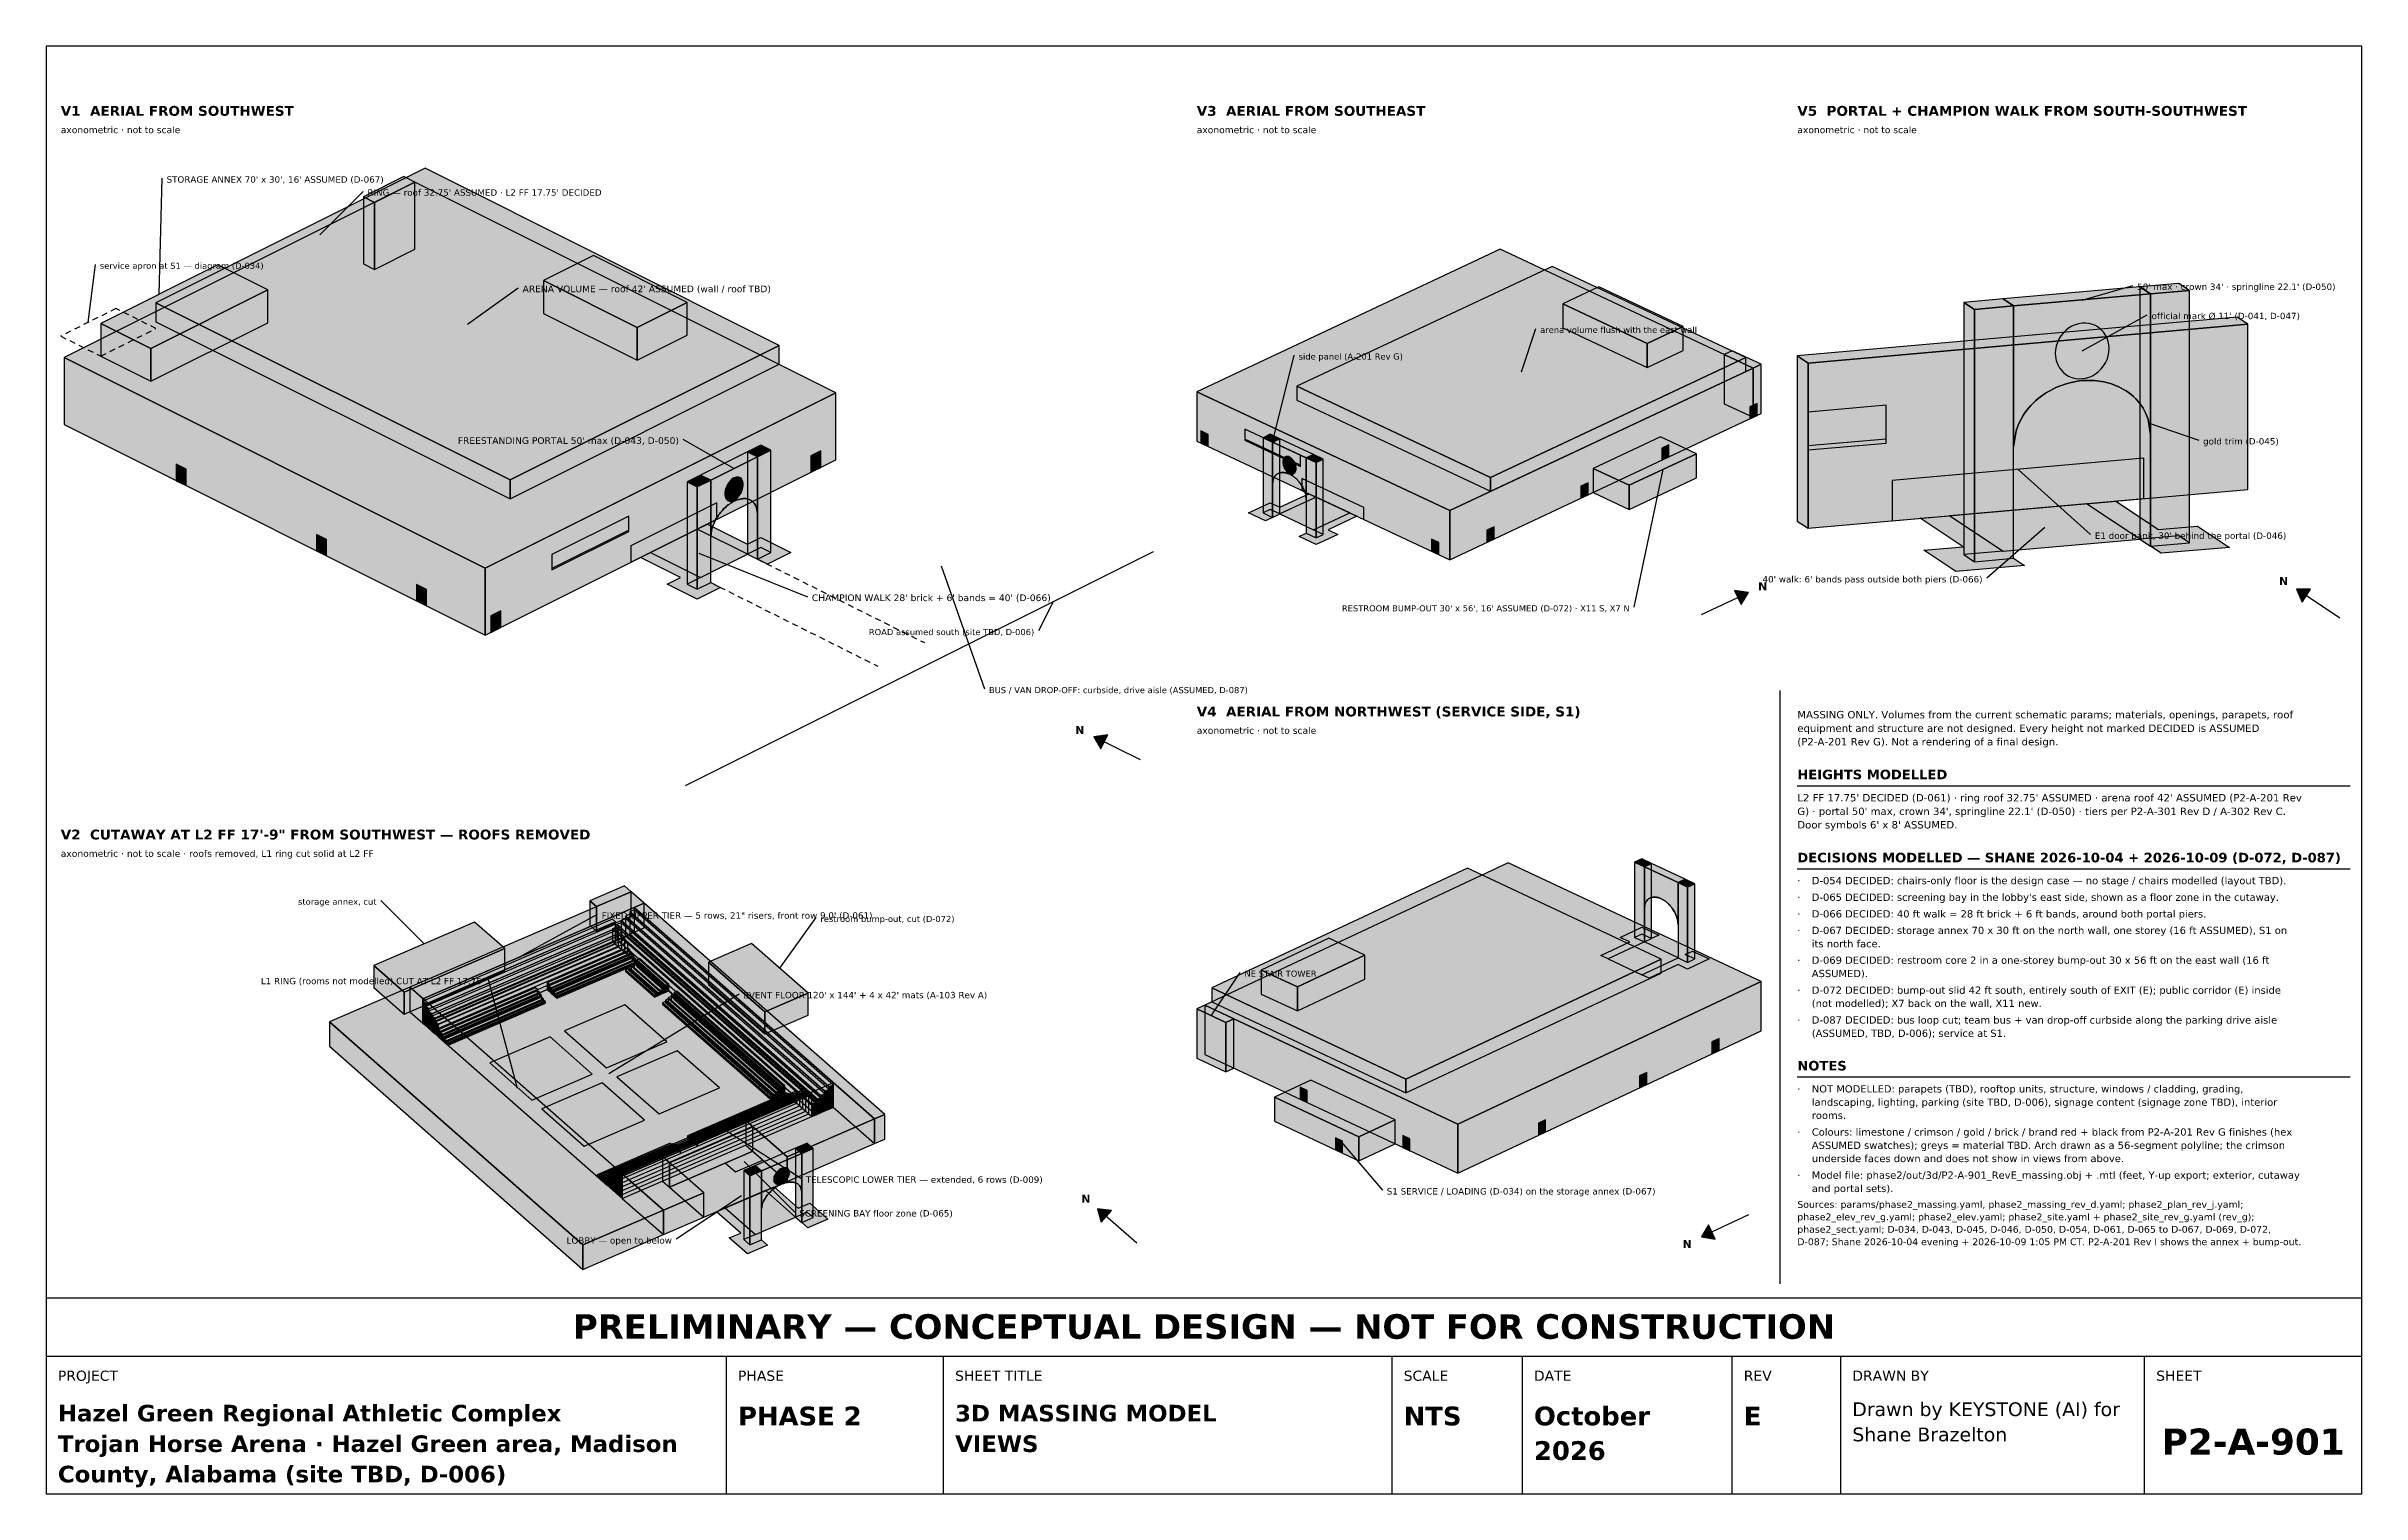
# Model space of a CAD drawing. Header units: inches. Extents: x 0.5 to 16.5, y 0.5 to 10.5.
import ezdxf
from ezdxf.enums import TextEntityAlignment as Align

# ---------------------------------------------------------------- set-up
doc = ezdxf.new("R2010")
doc.units = ezdxf.units.IN
doc.header["$MEASUREMENT"] = 0
for name, color, linetype in [('A-ANNO-TEXT', 7, 'Continuous'), ('A-ANNO-VIEW', 7, 'Continuous'), ('A-MASS', 7, 'Continuous'), ('C-SITE-DIAG', 7, 'Continuous'), ('G-ANNO-TTLB', 7, 'Continuous')]:
    doc.layers.add(name, color=color, linetype=linetype)
doc.styles.add('KS-BOLD', font='DejaVuSans-Bold.ttf')
doc.styles.add('KS-REG', font='DejaVuSans.ttf')

msp = doc.modelspace()

# ---------------------------------------------------------------- texts
at = {"layer": 'A-ANNO-TEXT'}
for s, height, style, p in [("STORAGE ANNEX 70' x 30', 16' ASSUMED (D-067)", 0.044, 'KS-REG', (1.331, 9.558)), ("RING — roof 32.75' ASSUMED · L2 FF 17.75' DECIDED", 0.044, 'KS-REG', (2.719, 9.468)), ('service apron at S1 — diagram (D-034)', 0.042, 'KS-REG', (0.87, 8.963)), ("ARENA VOLUME — roof 42' ASSUMED (wall / roof TBD)", 0.046, 'KS-REG', (3.791, 8.801)), ("50' max · crown 34' · springline 22.1' (D-050)", 0.044, 'KS-REG', (14.948, 8.817)), ("official mark Ø 11' (D-041, D-047)", 0.044, 'KS-REG', (15.048, 8.615)), ('arena volume flush with the east wall', 0.042, 'KS-REG', (10.823, 8.52)), ('side panel (A-201 Rev G)', 0.042, 'KS-REG', (9.154, 8.336)), ('gold trim (D-045)', 0.044, 'KS-REG', (15.404, 7.749)), ("E1 door bank, 30' behind the portal (D-046)", 0.044, 'KS-REG', (14.656, 7.097)), ("CHAMPION WALK 28' brick + 6' bands = 40' (D-066)", 0.046, 'KS-REG', (5.79, 6.667)), ('BUS / VAN DROP-OFF: curbside, drive aisle (ASSUMED, D-087)', 0.042, 'KS-REG', (7.014, 6.031)), ('equipment and structure are not designed. Every height not marked DECIDED is ASSUMED', 0.051, 'KS-REG', (12.6, 5.763)), ('MASSING ONLY. Volumes from the current schematic params; materials, openings, parapets, roof', 0.051, 'KS-REG', (12.6, 5.857)), ('(P2-A-201 Rev G). Not a rendering of a final design.', 0.051, 'KS-REG', (12.6, 5.67)), ('HEIGHTS MODELLED', 0.066, 'KS-BOLD', (12.6, 5.436)), ("L2 FF 17.75' DECIDED (D-061) · ring roof 32.75' ASSUMED · arena roof 42' ASSUMED (P2-A-201 Rev", 0.051, 'KS-REG', (12.6, 5.283)), ("G) · portal 50' max, crown 34', springline 22.1' (D-050) · tiers per P2-A-301 Rev D / A-302 Rev C.", 0.051, 'KS-REG', (12.6, 5.189)), ("Door symbols 6' x 8' ASSUMED.", 0.051, 'KS-REG', (12.6, 5.096)), ('DECISIONS MODELLED — SHANE 2026-10-04 + 2026-10-09 (D-072, D-087)', 0.066, 'KS-BOLD', (12.6, 4.862)), ('·', 0.05, 'KS-REG', (12.6, 4.711)), ('D-054 DECIDED: chairs-only floor is the design case — no stage / chairs modelled (layout TBD).', 0.05, 'KS-REG', (12.7, 4.711)), ("D-065 DECIDED: screening bay in the lobby's east side, shown as a floor zone in the cutaway.", 0.05, 'KS-REG', (12.7, 4.596)), ('FIXED UPPER TIER — 5 rows, 21" risers, front row 9.0\' (D-061)', 0.044, 'KS-REG', (4.338, 4.473)), ('restroom bump-out, cut (D-072)', 0.042, 'KS-REG', (5.849, 4.45)), ('·', 0.05, 'KS-REG', (12.6, 4.596)), ('·', 0.05, 'KS-REG', (12.6, 4.481)), ('D-066 DECIDED: 40 ft walk = 28 ft brick + 6 ft bands, around both portal piers.', 0.05, 'KS-REG', (12.7, 4.481)), ('·', 0.05, 'KS-REG', (12.6, 4.367)), ('its north face.', 0.05, 'KS-REG', (12.7, 4.275)), ('D-067 DECIDED: storage annex 70 x 30 ft on the north wall, one storey (16 ft ASSUMED), S1 on', 0.05, 'KS-REG', (12.7, 4.367)), ('·', 0.05, 'KS-REG', (12.6, 4.161)), ('D-069 DECIDED: restroom core 2 in a one-storey bump-out 30 x 56 ft on the east wall (16 ft', 0.05, 'KS-REG', (12.7, 4.161)), ('NE STAIR TOWER', 0.042, 'KS-REG', (8.78, 4.072)), ('ASSUMED).', 0.05, 'KS-REG', (12.7, 4.069)), ('D-072 DECIDED: bump-out slid 42 ft south, entirely south of EXIT (E); public corridor (E) inside', 0.05, 'KS-REG', (12.7, 3.954)), ("EVENT FLOOR 120' x 144' + 4 x 42' mats (A-103 Rev A)", 0.044, 'KS-REG', (5.317, 3.923)), ('·', 0.05, 'KS-REG', (12.6, 3.954)), ('(not modelled); X7 back on the wall, X11 new.', 0.05, 'KS-REG', (12.7, 3.863)), ('·', 0.05, 'KS-REG', (12.6, 3.748)), ('(ASSUMED, TBD, D-006); service at S1.', 0.05, 'KS-REG', (12.7, 3.656)), ('D-087 DECIDED: bus loop cut; team bus + van drop-off curbside along the parking drive aisle', 0.05, 'KS-REG', (12.7, 3.748)), ('NOTES', 0.066, 'KS-BOLD', (12.6, 3.424)), ('·', 0.05, 'KS-REG', (12.6, 3.272)), ('landscaping, lighting, parking (site TBD, D-006), signage content (signage zone TBD), interior', 0.05, 'KS-REG', (12.7, 3.18)), ('NOT MODELLED: parapets (TBD), rooftop units, structure, windows / cladding, grading,', 0.05, 'KS-REG', (12.7, 3.272)), ('rooms.', 0.05, 'KS-REG', (12.7, 3.089)), ('·', 0.05, 'KS-REG', (12.6, 2.974)), ('ASSUMED swatches); greys = material TBD. Arch drawn as a 56-segment polyline; the crimson', 0.05, 'KS-REG', (12.7, 2.882)), ('Colours: limestone / crimson / gold / brick / brand red + black from P2-A-201 Rev G finishes (hex', 0.05, 'KS-REG', (12.7, 2.974)), ('underside faces down and does not show in views from above.', 0.05, 'KS-REG', (12.7, 2.791)), ('Model file: phase2/out/3d/P2-A-901_RevE_massing.obj + .mtl (feet, Y-up export; exterior, cutaway', 0.05, 'KS-REG', (12.7, 2.676)), ('TELESCOPIC LOWER TIER — extended, 6 rows (D-009)', 0.044, 'KS-REG', (5.748, 2.648)), ('S1 SERVICE / LOADING (D-034) on the storage annex (D-067)', 0.044, 'KS-REG', (9.763, 2.567)), ('·', 0.05, 'KS-REG', (12.6, 2.676)), ('and portal sets).', 0.05, 'KS-REG', (12.7, 2.584)), ('SCREENING BAY floor zone (D-065)', 0.044, 'KS-REG', (5.703, 2.415)), ('Sources: params/phase2_massing.yaml, phase2_massing_rev_d.yaml; phase2_plan_rev_j.yaml;', 0.047, 'KS-REG', (12.6, 2.475)), ('phase2_elev_rev_g.yaml; phase2_elev.yaml; phase2_site.yaml + phase2_site_rev_g.yaml (rev_g);', 0.047, 'KS-REG', (12.6, 2.389)), ('phase2_sect.yaml; D-034, D-043, D-045, D-046, D-050, D-054, D-061, D-065 to D-067, D-069, D-072,', 0.047, 'KS-REG', (12.6, 2.303)), ('D-087; Shane 2026-10-04 evening + 2026-10-09 1:05 PM CT. P2-A-201 Rev I shows the annex + bump-out.', 0.047, 'KS-REG', (12.6, 2.217))]:
    msp.add_text(s, height=height, dxfattribs=dict(at, style=style)).set_placement(p)
at = {"layer": 'A-ANNO-TEXT', "style": 'KS-REG'}
for s, height, p in [("FREESTANDING PORTAL 50' max (D-043, D-050)", 0.046, (4.872, 7.753)), ("40' walk: 6' bands pass outside both piers (D-066)", 0.044, (13.88, 6.796)), ("RESTROOM BUMP-OUT 30' x 56', 16' ASSUMED (D-072) · X11 S, X7 N", 0.042, (11.441, 6.596)), ('ROAD assumed south (site TBD, D-006)', 0.042, (7.327, 6.432)), ('storage annex, cut', 0.042, (2.782, 4.569)), ("L1 RING (rooms not modelled) CUT AT L2 FF 17.75'", 0.044, (3.526, 4.02)), ('LOBBY — open to below', 0.044, (4.823, 2.228))]:
    msp.add_text(s, height=height, dxfattribs=at).set_placement(p, align=Align.RIGHT)
at = {"layer": 'A-ANNO-TEXT', "style": 'KS-BOLD'}
for p in [(12.361, 6.742), (15.96, 6.779), (7.642, 5.749), (7.684, 2.51), (11.839, 2.198)]:
    msp.add_text('N', height=0.055, dxfattribs=at).set_placement(p, align=Align.CENTER)
at = {"layer": 'A-ANNO-VIEW'}
for s, height, style, p in [('V1  AERIAL FROM SOUTHWEST', 0.068, 'KS-BOLD', (0.6, 10.02)), ('V3  AERIAL FROM SOUTHEAST', 0.068, 'KS-BOLD', (8.45, 10.02)), ('V5  PORTAL + CHAMPION WALK FROM SOUTH-SOUTHWEST', 0.068, 'KS-BOLD', (12.6, 10.02)), ('axonometric · not to scale', 0.046, 'KS-REG', (0.6, 9.9)), ('axonometric · not to scale', 0.046, 'KS-REG', (8.45, 9.9)), ('axonometric · not to scale', 0.046, 'KS-REG', (12.6, 9.9)), ('V4  AERIAL FROM NORTHWEST (SERVICE SIDE, S1)', 0.068, 'KS-BOLD', (8.45, 5.87)), ('axonometric · not to scale', 0.046, 'KS-REG', (8.45, 5.75)), ('V2  CUTAWAY AT L2 FF 17\'-9" FROM SOUTHWEST — ROOFS REMOVED', 0.068, 'KS-BOLD', (0.6, 5.02)), ('axonometric · not to scale · roofs removed, L1 ring cut solid at L2 FF', 0.046, 'KS-REG', (0.6, 4.9))]:
    msp.add_text(s, height=height, dxfattribs=dict(at, style=style)).set_placement(p)
at = {"layer": 'G-ANNO-TTLB', "style": 'KS-BOLD'}
for s, height, p in [('PRELIMINARY — CONCEPTUAL DESIGN — NOT FOR CONSTRUCTION', 0.17, (8.5, 1.57)), ('P2-A-901', 0.18, (15.75, 0.77))]:
    msp.add_text(s, height=height, dxfattribs=at).set_placement(p, align=Align.CENTER)
at = {"layer": 'G-ANNO-TTLB'}
for s, height, style, p in [('PROJECT', 0.07, 'KS-REG', (0.58, 1.28)), ('PHASE', 0.07, 'KS-REG', (5.28, 1.28)), ('SHEET TITLE', 0.07, 'KS-REG', (6.78, 1.28)), ('SCALE', 0.07, 'KS-REG', (9.88, 1.28)), ('DATE', 0.07, 'KS-REG', (10.78, 1.28)), ('REV', 0.07, 'KS-REG', (12.23, 1.28)), ('DRAWN BY', 0.07, 'KS-REG', (12.98, 1.28)), ('SHEET', 0.07, 'KS-REG', (15.08, 1.28)), ('Drawn by KEYSTONE (AI) for', 0.095, 'KS-REG', (12.98, 1.036)), ('Hazel Green Regional Athletic Complex', 0.115, 'KS-BOLD', (0.58, 0.999)), ('PHASE 2', 0.13, 'KS-BOLD', (5.28, 0.972)), ('3D MASSING MODEL', 0.115, 'KS-BOLD', (6.78, 0.999)), ('NTS', 0.13, 'KS-BOLD', (9.88, 0.972)), ('October', 0.13, 'KS-BOLD', (10.78, 0.972)), ('E', 0.13, 'KS-BOLD', (12.23, 0.972)), ('Shane Brazelton', 0.095, 'KS-REG', (12.98, 0.862)), ('Trojan Horse Arena · Hazel Green area, Madison', 0.115, 'KS-BOLD', (0.58, 0.788)), ('VIEWS', 0.115, 'KS-BOLD', (6.78, 0.788)), ('2026', 0.13, 'KS-BOLD', (10.78, 0.733)), ('County, Alabama (site TBD, D-006)', 0.115, 'KS-BOLD', (0.58, 0.578))]:
    msp.add_text(s, height=height, dxfattribs=dict(at, style=style)).set_placement(p)

# ---------------------------------------------------------------- hatches: boundary and pattern name
at = {"layer": 'A-ANNO-TEXT', "true_color": 0x000000}
for points in [[(12.263, 6.726), (12.167, 6.741), (12.213, 6.643)], [(16.05, 6.75), (16.088, 6.66), (16.147, 6.75)], [(7.739, 5.73), (7.787, 5.646), (7.836, 5.743)], [(7.765, 2.469), (7.79, 2.375), (7.861, 2.456)], [(11.937, 2.274), (12.033, 2.259), (11.987, 2.357)]]:
    msp.add_hatch(color=7, dxfattribs=at).paths.add_polyline_path(points)
at = {"layer": 'A-MASS', "true_color": 0xcdcdcd}
for points in [[(3.705, 7.504), (5.564, 8.434), (3.117, 9.657), (1.258, 8.728)], [(2.769, 8.959), (3.047, 9.098), (3.047, 9.561), (2.769, 9.422)], [(9.141, 8.151), (10.48, 7.522), (12.245, 8.35), (10.905, 8.979)], [(1.223, 8.186), (2.031, 8.59), (2.031, 8.817), (1.223, 8.412)], [(4.582, 8.331), (4.928, 8.504), (4.928, 8.73), (4.582, 8.557)], [(10.98, 8.554), (11.562, 8.281), (11.562, 8.447), (10.98, 8.72)], [(12.674, 7.17), (15.713, 7.438), (15.713, 8.58), (12.674, 8.312)], [(12.094, 8.031), (12.295, 7.937), (12.295, 8.277), (12.094, 8.371)], [(3.532, 6.432), (5.957, 7.644), (5.957, 8.107), (3.532, 6.895)], [(8.45, 7.773), (10.198, 6.952), (10.198, 7.293), (8.45, 8.113)], [(11.189, 7.418), (11.438, 7.3), (11.438, 7.467), (11.189, 7.584)], [(11.659, 4.193), (10.32, 4.822), (8.555, 3.994), (9.895, 3.365)]]:
    msp.add_hatch(color=7, dxfattribs=at).paths.add_polyline_path(points)
at = {"layer": 'A-MASS', "true_color": 0xe4e4e4}
for points in [[(3.532, 6.895), (5.957, 8.107), (3.047, 9.561), (0.623, 8.349)], [(2.769, 9.422), (3.047, 9.561), (2.97, 9.6), (2.692, 9.461)], [(1.223, 8.412), (2.031, 8.817), (1.685, 8.99), (0.877, 8.586)], [(4.582, 8.557), (4.928, 8.73), (4.282, 9.054), (3.935, 8.881)], [(8.45, 8.113), (10.198, 7.293), (12.295, 8.277), (10.547, 9.098)], [(10.98, 8.72), (11.562, 8.447), (11.812, 8.564), (11.229, 8.838)], [(12.674, 8.312), (15.713, 8.58), (15.639, 8.629), (12.6, 8.361)], [(12.094, 8.371), (12.295, 8.277), (12.35, 8.303), (12.15, 8.397)], [(11.189, 7.584), (11.438, 7.467), (11.904, 7.685), (11.655, 7.803)], [(12.35, 4.039), (10.602, 4.859), (8.505, 3.875), (10.253, 3.054)], [(9.611, 4.22), (9.362, 4.337), (8.896, 4.118), (9.145, 4.001)], [(8.706, 3.781), (8.505, 3.875), (8.45, 3.849), (8.65, 3.755)], [(9.82, 3.083), (9.238, 3.357), (8.988, 3.24), (9.571, 2.966)]]:
    msp.add_hatch(color=7, dxfattribs=at).paths.add_polyline_path(points)
at = {"layer": 'A-MASS', "true_color": 0xb6b6b6}
for points in [[(2.692, 8.998), (2.769, 8.959), (2.769, 9.422), (2.692, 9.461)], [(3.935, 8.654), (4.582, 8.331), (4.582, 8.557), (3.935, 8.881)], [(0.877, 8.359), (1.223, 8.186), (1.223, 8.412), (0.877, 8.586)], [(0.623, 7.886), (3.532, 6.432), (3.532, 6.895), (0.623, 8.349)], [(12.6, 7.219), (12.674, 7.17), (12.674, 8.312), (12.6, 8.361)], [(9.145, 3.835), (9.611, 4.054), (9.611, 4.22), (9.145, 4.001)], [(10.253, 2.714), (12.35, 3.698), (12.35, 4.039), (10.253, 3.054)], [(8.65, 3.414), (8.706, 3.44), (8.706, 3.781), (8.65, 3.755)], [(9.571, 2.8), (9.82, 2.917), (9.82, 3.083), (9.571, 2.966)]]:
    msp.add_hatch(color=7, dxfattribs=at).paths.add_polyline_path(points)
at = {"layer": 'A-MASS', "true_color": 0xd8ccb0}
for points in [[(14.095, 8.706), (15.041, 8.789), (14.967, 8.838), (14.022, 8.755)], [(15.041, 8.789), (15.311, 8.813), (15.237, 8.862), (14.967, 8.838)], [(13.825, 8.682), (14.095, 8.706), (14.022, 8.755), (13.751, 8.731)], [(5.091, 7.502), (5.414, 7.664), (5.345, 7.698), (5.021, 7.537)], [(5.414, 7.664), (5.506, 7.71), (5.437, 7.745), (5.345, 7.698)], [(8.908, 7.796), (8.974, 7.765), (9.024, 7.788), (8.958, 7.82)], [(8.974, 7.765), (9.207, 7.656), (9.257, 7.679), (9.024, 7.788)], [(4.998, 7.456), (5.091, 7.502), (5.021, 7.537), (4.929, 7.491)], [(9.207, 7.656), (9.274, 7.624), (9.324, 7.648), (9.257, 7.679)], [(11.593, 4.855), (11.526, 4.886), (11.476, 4.863), (11.543, 4.831)], [(11.826, 4.745), (11.593, 4.855), (11.543, 4.831), (11.776, 4.722)], [(11.892, 4.714), (11.826, 4.745), (11.776, 4.722), (11.842, 4.691)], [(5.442, 2.731), (5.72, 2.851), (5.678, 2.888), (5.4, 2.768)], [(5.72, 2.851), (5.799, 2.885), (5.758, 2.922), (5.678, 2.888)], [(5.362, 2.697), (5.442, 2.731), (5.4, 2.768), (5.321, 2.734)]]:
    msp.add_hatch(color=7, dxfattribs=at).paths.add_polyline_path(points)
at = {"layer": 'A-MASS', "true_color": 0xada38d}
for points in [[(14.967, 7.095), (15.041, 7.046), (15.041, 8.789), (14.967, 8.838)], [(13.751, 6.988), (13.825, 6.939), (13.825, 8.682), (13.751, 8.731)], [(5.345, 6.991), (5.414, 6.957), (5.414, 7.664), (5.345, 7.698)], [(4.929, 6.784), (4.998, 6.749), (4.998, 7.456), (4.929, 7.491)], [(11.543, 4.312), (11.593, 4.335), (11.593, 4.855), (11.543, 4.831)], [(11.842, 4.171), (11.892, 4.195), (11.892, 4.714), (11.842, 4.691)], [(5.678, 2.41), (5.72, 2.374), (5.72, 2.851), (5.678, 2.888)], [(5.321, 2.256), (5.362, 2.219), (5.362, 2.697), (5.321, 2.734)]]:
    msp.add_hatch(color=7, dxfattribs=at).paths.add_polyline_path(points)
at = {"layer": 'A-MASS', "true_color": 0xc2b89e}
for points in [[(15.041, 7.046), (15.311, 7.07), (15.311, 8.813), (15.041, 8.789)], [(13.825, 6.939), (14.095, 6.963), (14.095, 8.706), (13.825, 8.682)], [(14.095, 7.733), (14.112, 7.844), (14.129, 7.89), (14.146, 7.924), (14.163, 7.953), (14.18, 7.977), (14.197, 7.999), (14.214, 8.018), (14.23, 8.035), (14.247, 8.051), (14.264, 8.066), (14.281, 8.079), (14.298, 8.091), (14.315, 8.103), (14.332, 8.113), (14.349, 8.123), (14.365, 8.132), (14.382, 8.14), (14.399, 8.147), (14.416, 8.154), (14.433, 8.16), (14.45, 8.166), (14.467, 8.171), (14.484, 8.175), (14.501, 8.179), (14.517, 8.183), (14.534, 8.186), (14.551, 8.188), (14.568, 8.19), (14.585, 8.191), (14.602, 8.192), (14.619, 8.192), (14.636, 8.191), (14.652, 8.19), (14.669, 8.189), (14.686, 8.187), (14.703, 8.184), (14.72, 8.181), (14.737, 8.177), (14.754, 8.173), (14.771, 8.167), (14.788, 8.161), (14.804, 8.155), (14.821, 8.147), (14.838, 8.139), (14.855, 8.13), (14.872, 8.119), (14.889, 8.108), (14.906, 8.095), (14.923, 8.08), (14.939, 8.064), (14.956, 8.046), (14.973, 8.024), (14.99, 7.999), (15.007, 7.967), (15.024, 7.925), (15.041, 7.816), (15.041, 8.789), (14.095, 8.706)], [(5.414, 6.957), (5.506, 7.003), (5.506, 7.71), (5.414, 7.664)], [(8.908, 7.277), (8.974, 7.245), (8.974, 7.765), (8.908, 7.796)], [(8.974, 7.475), (8.978, 7.506), (8.983, 7.517), (8.987, 7.525), (8.991, 7.531), (8.995, 7.536), (8.999, 7.54), (9.003, 7.543), (9.008, 7.546), (9.012, 7.548), (9.016, 7.55), (9.02, 7.552), (9.024, 7.553), (9.028, 7.554), (9.033, 7.555), (9.037, 7.555), (9.041, 7.556), (9.045, 7.556), (9.049, 7.555), (9.053, 7.555), (9.057, 7.554), (9.062, 7.554), (9.066, 7.553), (9.07, 7.552), (9.074, 7.551), (9.078, 7.549), (9.082, 7.548), (9.087, 7.546), (9.091, 7.544), (9.095, 7.542), (9.099, 7.54), (9.103, 7.537), (9.107, 7.535), (9.112, 7.532), (9.116, 7.529), (9.12, 7.526), (9.124, 7.523), (9.128, 7.52), (9.132, 7.516), (9.137, 7.513), (9.141, 7.509), (9.145, 7.504), (9.149, 7.5), (9.153, 7.495), (9.157, 7.491), (9.161, 7.485), (9.166, 7.48), (9.17, 7.474), (9.174, 7.468), (9.178, 7.461), (9.182, 7.454), (9.186, 7.446), (9.191, 7.437), (9.195, 7.427), (9.199, 7.415), (9.203, 7.4), (9.207, 7.366), (9.207, 7.656), (8.974, 7.765)], [(5.091, 7.108), (5.097, 7.155), (5.102, 7.176), (5.108, 7.192), (5.114, 7.206), (5.12, 7.218), (5.125, 7.229), (5.131, 7.239), (5.137, 7.248), (5.143, 7.257), (5.148, 7.265), (5.154, 7.273), (5.16, 7.28), (5.166, 7.287), (5.172, 7.294), (5.177, 7.3), (5.183, 7.306), (5.189, 7.311), (5.195, 7.317), (5.2, 7.322), (5.206, 7.327), (5.212, 7.331), (5.218, 7.335), (5.224, 7.34), (5.229, 7.343), (5.235, 7.347), (5.241, 7.351), (5.247, 7.354), (5.252, 7.357), (5.258, 7.359), (5.264, 7.362), (5.27, 7.364), (5.275, 7.367), (5.281, 7.368), (5.287, 7.37), (5.293, 7.372), (5.299, 7.373), (5.304, 7.374), (5.31, 7.374), (5.316, 7.375), (5.322, 7.375), (5.327, 7.375), (5.333, 7.375), (5.339, 7.374), (5.345, 7.373), (5.35, 7.371), (5.356, 7.369), (5.362, 7.367), (5.368, 7.364), (5.374, 7.36), (5.379, 7.356), (5.385, 7.351), (5.391, 7.344), (5.397, 7.336), (5.402, 7.326), (5.408, 7.311), (5.414, 7.269), (5.414, 7.664), (5.091, 7.502)], [(9.207, 7.136), (9.274, 7.105), (9.274, 7.624), (9.207, 7.656)], [(4.998, 6.749), (5.091, 6.795), (5.091, 7.502), (4.998, 7.456)], [(5.72, 2.374), (5.799, 2.408), (5.799, 2.885), (5.72, 2.851)], [(5.362, 2.219), (5.442, 2.254), (5.442, 2.731), (5.362, 2.697)], [(5.442, 2.465), (5.447, 2.497), (5.452, 2.511), (5.457, 2.522), (5.462, 2.532), (5.467, 2.54), (5.472, 2.548), (5.477, 2.555), (5.482, 2.562), (5.487, 2.568), (5.492, 2.573), (5.496, 2.579), (5.501, 2.584), (5.506, 2.589), (5.511, 2.593), (5.516, 2.598), (5.521, 2.602), (5.526, 2.606), (5.531, 2.61), (5.536, 2.613), (5.541, 2.617), (5.546, 2.62), (5.551, 2.623), (5.556, 2.626), (5.561, 2.629), (5.566, 2.631), (5.571, 2.634), (5.576, 2.636), (5.581, 2.638), (5.586, 2.641), (5.591, 2.642), (5.596, 2.644), (5.601, 2.646), (5.606, 2.647), (5.611, 2.649), (5.616, 2.65), (5.621, 2.651), (5.626, 2.652), (5.631, 2.652), (5.636, 2.653), (5.64, 2.653), (5.645, 2.653), (5.65, 2.653), (5.655, 2.653), (5.66, 2.652), (5.665, 2.651), (5.67, 2.65), (5.675, 2.649), (5.68, 2.647), (5.685, 2.645), (5.69, 2.642), (5.695, 2.639), (5.7, 2.635), (5.705, 2.629), (5.71, 2.623), (5.715, 2.613), (5.72, 2.585), (5.72, 2.851), (5.442, 2.731)]]:
    msp.add_hatch(color=7, dxfattribs=at).paths.add_polyline_path(points)
at = {"layer": 'A-MASS', "true_color": 0xa4a4a4}
for points in [[(1.258, 8.597), (3.705, 7.374), (3.705, 7.504), (1.258, 8.728)], [(11.562, 8.281), (11.812, 8.398), (11.812, 8.564), (11.562, 8.447)], [(10.198, 6.952), (12.295, 7.937), (12.295, 8.277), (10.198, 7.293)], [(12.295, 7.937), (12.35, 7.963), (12.35, 8.303), (12.295, 8.277)], [(11.438, 7.3), (11.904, 7.519), (11.904, 7.685), (11.438, 7.467)], [(9.895, 3.269), (11.659, 4.097), (11.659, 4.193), (9.895, 3.365)]]:
    msp.add_hatch(color=7, dxfattribs=at).paths.add_polyline_path(points)
at = {"layer": 'A-MASS', "true_color": 0x171717}
for points in [[(14.754, 8.412), (14.752, 8.437), (14.747, 8.461), (14.74, 8.484), (14.729, 8.505), (14.715, 8.525), (14.699, 8.542), (14.681, 8.557), (14.661, 8.57), (14.639, 8.579), (14.616, 8.585), (14.592, 8.588), (14.568, 8.587), (14.544, 8.583), (14.52, 8.576), (14.497, 8.566), (14.475, 8.553), (14.455, 8.537), (14.437, 8.519), (14.421, 8.499), (14.407, 8.477), (14.397, 8.454), (14.389, 8.429), (14.384, 8.404), (14.382, 8.379), (14.384, 8.354), (14.389, 8.33), (14.397, 8.307), (14.407, 8.285), (14.421, 8.266), (14.437, 8.248), (14.455, 8.233), (14.475, 8.221), (14.497, 8.212), (14.52, 8.206), (14.544, 8.203), (14.568, 8.204), (14.592, 8.207), (14.616, 8.214), (14.639, 8.224), (14.661, 8.237), (14.681, 8.253), (14.699, 8.271), (14.715, 8.292), (14.729, 8.314), (14.74, 8.337), (14.747, 8.361), (14.752, 8.386)], [(12.674, 7.711), (13.214, 7.758), (13.214, 8.02), (12.674, 7.972)], [(8.478, 7.76), (8.528, 7.736), (8.528, 7.819), (8.478, 7.843)], [(8.783, 7.778), (9.166, 7.598), (9.166, 7.676), (8.783, 7.856)], [(5.783, 7.557), (5.852, 7.591), (5.852, 7.705), (5.783, 7.67)], [(5.316, 7.472), (5.315, 7.482), (5.314, 7.491), (5.311, 7.499), (5.307, 7.506), (5.303, 7.513), (5.297, 7.518), (5.291, 7.521), (5.284, 7.523), (5.277, 7.524), (5.269, 7.523), (5.261, 7.521), (5.252, 7.518), (5.244, 7.513), (5.236, 7.507), (5.228, 7.5), (5.221, 7.492), (5.214, 7.482), (5.207, 7.473), (5.202, 7.462), (5.197, 7.452), (5.194, 7.441), (5.191, 7.43), (5.189, 7.419), (5.189, 7.408), (5.189, 7.398), (5.191, 7.389), (5.194, 7.381), (5.197, 7.374), (5.202, 7.368), (5.207, 7.363), (5.214, 7.359), (5.221, 7.357), (5.228, 7.356), (5.236, 7.357), (5.244, 7.359), (5.252, 7.362), (5.261, 7.367), (5.269, 7.373), (5.277, 7.38), (5.284, 7.389), (5.291, 7.398), (5.297, 7.408), (5.303, 7.418), (5.307, 7.429), (5.311, 7.44), (5.314, 7.451), (5.315, 7.461)], [(9.137, 7.584), (9.136, 7.591), (9.135, 7.599), (9.133, 7.607), (9.13, 7.615), (9.127, 7.623), (9.123, 7.631), (9.119, 7.638), (9.114, 7.644), (9.108, 7.65), (9.103, 7.655), (9.097, 7.659), (9.091, 7.662), (9.085, 7.665), (9.079, 7.666), (9.073, 7.666), (9.068, 7.666), (9.063, 7.664), (9.058, 7.661), (9.054, 7.657), (9.051, 7.652), (9.048, 7.647), (9.047, 7.641), (9.045, 7.634), (9.045, 7.627), (9.045, 7.619), (9.047, 7.611), (9.048, 7.603), (9.051, 7.595), (9.054, 7.588), (9.058, 7.58), (9.063, 7.573), (9.068, 7.567), (9.073, 7.561), (9.079, 7.556), (9.085, 7.551), (9.091, 7.548), (9.097, 7.546), (9.103, 7.545), (9.108, 7.544), (9.114, 7.545), (9.119, 7.547), (9.123, 7.55), (9.127, 7.553), (9.13, 7.558), (9.133, 7.564), (9.135, 7.57), (9.136, 7.577)], [(3.994, 6.882), (4.525, 7.147), (4.525, 7.253), (3.994, 6.988)], [(10.072, 7.011), (10.122, 6.988), (10.122, 7.071), (10.072, 7.094)], [(3.571, 6.451), (3.64, 6.485), (3.64, 6.599), (3.571, 6.564)], [(5.636, 2.718), (5.635, 2.725), (5.634, 2.731), (5.631, 2.737), (5.628, 2.741), (5.624, 2.745), (5.62, 2.749), (5.614, 2.751), (5.608, 2.752), (5.602, 2.752), (5.595, 2.752), (5.588, 2.75), (5.581, 2.747), (5.574, 2.744), (5.567, 2.739), (5.56, 2.734), (5.554, 2.729), (5.548, 2.722), (5.542, 2.715), (5.538, 2.708), (5.534, 2.701), (5.53, 2.693), (5.528, 2.686), (5.527, 2.678), (5.526, 2.671), (5.527, 2.665), (5.528, 2.658), (5.53, 2.653), (5.534, 2.648), (5.538, 2.644), (5.542, 2.641), (5.548, 2.639), (5.554, 2.638), (5.56, 2.637), (5.567, 2.638), (5.574, 2.64), (5.581, 2.642), (5.588, 2.646), (5.595, 2.65), (5.602, 2.655), (5.608, 2.661), (5.614, 2.667), (5.62, 2.674), (5.624, 2.682), (5.628, 2.689), (5.631, 2.696), (5.634, 2.704), (5.635, 2.711)]]:
    msp.add_hatch(color=7, dxfattribs=at).paths.add_polyline_path(points)
at = {"layer": 'A-MASS', "true_color": 0xb9b9b9}
for points in [[(3.705, 7.374), (5.564, 8.303), (5.564, 8.434), (3.705, 7.504)], [(9.141, 8.055), (10.48, 7.426), (10.48, 7.522), (9.141, 8.151)]]:
    msp.add_hatch(color=7, dxfattribs=at).paths.add_polyline_path(points)
at = {"layer": 'A-MASS', "true_color": 0x949494}
msp.add_hatch(color=7, dxfattribs=at).paths.add_polyline_path([(10.48, 7.426), (12.245, 8.254), (12.245, 8.35), (10.48, 7.522)])
at = {"layer": 'A-MASS', "true_color": 0x131313}
for points in [[(12.272, 7.926), (12.322, 7.95), (12.322, 8.033), (12.272, 8.01)], [(11.663, 7.64), (11.713, 7.664), (11.713, 7.747), (11.663, 7.723)], [(11.105, 7.378), (11.154, 7.402), (11.154, 7.485), (11.105, 7.461)], [(10.455, 7.074), (10.505, 7.097), (10.505, 7.18), (10.455, 7.157)]]:
    msp.add_hatch(color=7, dxfattribs=at).paths.add_polyline_path(points)
at = {"layer": 'A-MASS', "true_color": 0xb80000}
for points in [[(8.783, 7.778), (9.166, 7.598), (9.166, 7.606), (8.783, 7.786)], [(12.674, 7.711), (13.214, 7.758), (13.214, 7.786), (12.674, 7.739)], [(3.994, 6.882), (4.525, 7.147), (4.525, 7.158), (3.994, 6.893)]]:
    msp.add_hatch(color=7, dxfattribs=at).paths.add_polyline_path(points)
at = {"layer": 'A-MASS', "true_color": 0x9c937f}
for points in [[(8.974, 7.245), (9.024, 7.269), (9.024, 7.788), (8.974, 7.765)], [(9.274, 7.105), (9.324, 7.128), (9.324, 7.648), (9.274, 7.624)]]:
    msp.add_hatch(color=7, dxfattribs=at).paths.add_polyline_path(points)
at = {"layer": 'A-MASS', "true_color": 0x151515}
for points in [[(1.397, 7.499), (1.466, 7.465), (1.466, 7.578), (1.397, 7.612)], [(2.366, 7.015), (2.436, 6.98), (2.436, 7.093), (2.366, 7.128)], [(3.059, 6.668), (3.128, 6.634), (3.128, 6.747), (3.059, 6.781)], [(12.009, 3.538), (12.059, 3.562), (12.059, 3.645), (12.009, 3.621)], [(11.51, 3.304), (11.559, 3.327), (11.559, 3.41), (11.51, 3.387)], [(10.811, 2.976), (10.86, 2.999), (10.86, 3.082), (10.811, 3.059)]]:
    msp.add_hatch(color=7, dxfattribs=at).paths.add_polyline_path(points)
at = {"layer": 'A-MASS', "true_color": 0x98b2c7}
for points in [[(13.256, 7.222), (14.995, 7.375), (14.995, 7.654), (13.256, 7.501)], [(9.176, 7.432), (9.605, 7.231), (9.605, 7.314), (9.176, 7.515)], [(4.54, 6.935), (5.134, 7.232), (5.134, 7.346), (4.54, 7.048)]]:
    msp.add_hatch(color=7, dxfattribs=at).paths.add_polyline_path(points)
at = {"layer": 'A-MASS', "true_color": 0x8f8774}
for points in [[(11.476, 4.343), (11.543, 4.312), (11.543, 4.831), (11.476, 4.863)], [(11.543, 4.541), (11.547, 4.572), (11.551, 4.583), (11.555, 4.591), (11.559, 4.597), (11.564, 4.602), (11.568, 4.606), (11.572, 4.61), (11.576, 4.612), (11.58, 4.615), (11.584, 4.617), (11.589, 4.618), (11.593, 4.619), (11.597, 4.62), (11.601, 4.621), (11.605, 4.622), (11.609, 4.622), (11.614, 4.622), (11.618, 4.622), (11.622, 4.621), (11.626, 4.621), (11.63, 4.62), (11.634, 4.619), (11.639, 4.618), (11.643, 4.617), (11.647, 4.616), (11.651, 4.614), (11.655, 4.612), (11.659, 4.61), (11.663, 4.608), (11.668, 4.606), (11.672, 4.604), (11.676, 4.601), (11.68, 4.599), (11.684, 4.596), (11.688, 4.593), (11.693, 4.59), (11.697, 4.586), (11.701, 4.583), (11.705, 4.579), (11.709, 4.575), (11.713, 4.571), (11.718, 4.566), (11.722, 4.562), (11.726, 4.557), (11.73, 4.552), (11.734, 4.546), (11.738, 4.54), (11.743, 4.534), (11.747, 4.528), (11.751, 4.52), (11.755, 4.512), (11.759, 4.504), (11.763, 4.494), (11.767, 4.482), (11.772, 4.467), (11.776, 4.432), (11.776, 4.722), (11.543, 4.831)], [(11.776, 4.202), (11.842, 4.171), (11.842, 4.691), (11.776, 4.722)]]:
    msp.add_hatch(color=7, dxfattribs=at).paths.add_polyline_path(points)
at = {"layer": 'A-MASS', "true_color": 0xd6d6d6}
for points in [[(3.103, 3.92), (4.632, 4.58), (4.542, 4.659), (3.012, 4)], [(4.302, 4.556), (4.542, 4.659), (4.495, 4.7), (4.256, 4.597)], [(6.224, 3.089), (6.294, 3.119), (4.632, 4.58), (4.562, 4.55)], [(2.973, 3.966), (3.668, 4.266), (3.459, 4.449), (2.764, 4.15)], [(5.466, 3.83), (5.764, 3.958), (5.374, 4.301), (5.076, 4.172)], [(4.208, 2.22), (4.765, 2.459), (3.012, 4), (2.456, 3.76)], [(5.619, 2.827), (6.224, 3.089), (5.939, 3.339), (5.333, 3.078)], [(4.806, 2.787), (5.382, 3.035), (5.333, 3.078), (4.757, 2.83)], [(4.765, 2.459), (5.043, 2.579), (4.757, 2.83), (4.479, 2.71)]]:
    msp.add_hatch(color=7, dxfattribs=at).paths.add_polyline_path(points)
at = {"layer": 'A-MASS', "true_color": 0xc1c1c1}
for points in [[(4.302, 4.387), (4.542, 4.49), (4.542, 4.659), (4.302, 4.556)], [(3.103, 3.751), (4.632, 4.41), (4.632, 4.58), (3.103, 3.92)], [(2.973, 3.813), (3.668, 4.113), (3.668, 4.266), (2.973, 3.966)], [(5.466, 3.677), (5.764, 3.806), (5.764, 3.958), (5.466, 3.83)], [(5.619, 2.658), (6.224, 2.919), (6.224, 3.089), (5.619, 2.827)], [(6.224, 2.919), (6.294, 2.949), (6.294, 3.119), (6.224, 3.089)], [(4.806, 2.617), (5.382, 2.866), (5.382, 3.035), (4.806, 2.787)], [(4.765, 2.29), (5.043, 2.41), (5.043, 2.579), (4.765, 2.459)], [(4.208, 2.05), (4.765, 2.29), (4.765, 2.459), (4.208, 2.22)]]:
    msp.add_hatch(color=7, dxfattribs=at).paths.add_polyline_path(points)
at = {"layer": 'A-MASS', "true_color": 0xababab}
for points in [[(4.256, 4.427), (4.302, 4.387), (4.302, 4.556), (4.256, 4.597)], [(4.562, 4.38), (6.224, 2.919), (6.224, 3.089), (4.562, 4.55)], [(5.076, 4.019), (5.466, 3.677), (5.466, 3.83), (5.076, 4.172)], [(2.764, 3.997), (2.973, 3.813), (2.973, 3.966), (2.764, 4.15)], [(3.012, 3.83), (3.103, 3.751), (3.103, 3.92), (3.012, 4)], [(2.456, 3.591), (4.208, 2.05), (4.208, 2.22), (2.456, 3.76)], [(5.333, 2.909), (5.619, 2.658), (5.619, 2.827), (5.333, 3.078)], [(4.757, 2.66), (4.806, 2.617), (4.806, 2.787), (4.757, 2.83)], [(4.479, 2.54), (4.765, 2.29), (4.765, 2.459), (4.479, 2.71)]]:
    msp.add_hatch(color=7, dxfattribs=at).paths.add_polyline_path(points)
at = {"layer": 'A-MASS', "true_color": 0x9c9c9c}
for points in [[(5.88, 3.28), (5.909, 3.293), (4.533, 4.504), (4.503, 4.491)], [(5.909, 3.31), (5.939, 3.323), (4.562, 4.533), (4.533, 4.52)], [(3.124, 3.885), (4.434, 4.451), (4.413, 4.469), (3.103, 3.904)], [(3.144, 3.85), (4.455, 4.415), (4.434, 4.434), (3.124, 3.869)], [(3.165, 3.815), (4.476, 4.38), (4.455, 4.399), (3.144, 3.834)], [(3.186, 3.78), (4.497, 4.345), (4.476, 4.364), (3.165, 3.799)], [(3.207, 3.745), (4.518, 4.31), (4.497, 4.329), (3.186, 3.764)], [(5.79, 3.191), (5.82, 3.204), (4.443, 4.415), (4.413, 4.402)], [(5.82, 3.221), (5.85, 3.234), (4.473, 4.444), (4.443, 4.432)], [(5.85, 3.251), (5.88, 3.263), (4.503, 4.474), (4.473, 4.461)], [(4.396, 2.7), (5.707, 3.265), (5.686, 3.283), (4.375, 2.718)], [(4.417, 2.698), (5.728, 3.263), (5.707, 3.282), (4.396, 2.716)], [(4.438, 2.696), (5.749, 3.262), (5.728, 3.28), (4.417, 2.715)], [(4.459, 2.695), (5.769, 3.26), (5.749, 3.278), (4.438, 2.713)], [(4.479, 2.693), (5.79, 3.258), (5.769, 3.277), (4.459, 2.712)]]:
    msp.add_hatch(color=7, dxfattribs=at).paths.add_polyline_path(points)
at = {"layer": 'A-MASS', "true_color": 0x7d7d7d}
for points in [[(4.503, 4.355), (5.88, 3.144), (5.88, 3.28), (4.503, 4.491)], [(4.533, 4.367), (5.909, 3.157), (5.909, 3.31), (4.533, 4.52)], [(4.413, 4.316), (5.79, 3.105), (5.79, 3.191), (4.413, 4.402)], [(4.443, 4.329), (5.82, 3.118), (5.82, 3.221), (4.443, 4.432)], [(4.473, 4.342), (5.85, 3.131), (5.85, 3.251), (4.473, 4.461)], [(3.103, 3.751), (3.124, 3.733), (3.124, 3.885), (3.103, 3.904)], [(3.124, 3.733), (3.144, 3.714), (3.144, 3.85), (3.124, 3.869)], [(3.144, 3.714), (3.165, 3.696), (3.165, 3.815), (3.144, 3.834)], [(3.165, 3.696), (3.186, 3.678), (3.186, 3.78), (3.165, 3.799)], [(3.186, 3.678), (3.207, 3.659), (3.207, 3.745), (3.186, 3.764)], [(4.375, 2.632), (4.396, 2.614), (4.396, 2.7), (4.375, 2.718)], [(4.396, 2.614), (4.417, 2.595), (4.417, 2.698), (4.396, 2.716)], [(4.417, 2.595), (4.438, 2.577), (4.438, 2.696), (4.417, 2.715)], [(4.438, 2.577), (4.459, 2.559), (4.459, 2.695), (4.438, 2.713)], [(4.459, 2.559), (4.479, 2.54), (4.479, 2.693), (4.459, 2.712)]]:
    msp.add_hatch(color=7, dxfattribs=at).paths.add_polyline_path(points)
at = {"layer": 'A-MASS', "true_color": 0x8c8c8c}
for points in [[(3.124, 3.733), (4.434, 4.298), (4.434, 4.451), (3.124, 3.885)], [(3.144, 3.714), (4.455, 4.279), (4.455, 4.415), (3.144, 3.85)], [(3.165, 3.696), (4.476, 4.261), (4.476, 4.38), (3.165, 3.815)], [(3.186, 3.678), (4.497, 4.243), (4.497, 4.345), (3.186, 3.78)], [(3.207, 3.659), (4.518, 4.224), (4.518, 4.31), (3.207, 3.745)], [(4.396, 2.614), (5.707, 3.179), (5.707, 3.265), (4.396, 2.7)], [(4.417, 2.595), (5.728, 3.161), (5.728, 3.263), (4.417, 2.698)], [(4.438, 2.577), (5.749, 3.142), (5.749, 3.262), (4.438, 2.696)], [(4.459, 2.559), (5.769, 3.124), (5.769, 3.26), (4.459, 2.695)], [(4.479, 2.54), (5.79, 3.105), (5.79, 3.258), (4.479, 2.693)], [(5.79, 3.105), (5.82, 3.118), (5.82, 3.204), (5.79, 3.191)], [(5.82, 3.118), (5.85, 3.131), (5.85, 3.234), (5.82, 3.221)], [(5.85, 3.131), (5.88, 3.144), (5.88, 3.263), (5.85, 3.251)], [(5.88, 3.144), (5.909, 3.157), (5.909, 3.293), (5.88, 3.28)], [(5.909, 3.157), (5.939, 3.17), (5.939, 3.323), (5.909, 3.31)]]:
    msp.add_hatch(color=7, dxfattribs=at).paths.add_polyline_path(points)
at = {"layer": 'A-MASS', "true_color": 0xb8b8b8}
for points in [[(3.974, 4.018), (4.532, 4.258), (4.518, 4.271), (3.96, 4.03)], [(3.988, 3.996), (4.546, 4.237), (4.532, 4.249), (3.974, 4.009)], [(4.002, 3.975), (4.56, 4.215), (4.546, 4.228), (3.988, 3.987)], [(4.016, 3.954), (4.573, 4.194), (4.56, 4.206), (4.002, 3.966)], [(4.03, 3.932), (4.587, 4.172), (4.573, 4.185), (4.016, 3.944)], [(4.743, 3.976), (4.763, 3.985), (4.562, 4.162), (4.542, 4.153)], [(4.763, 3.994), (4.782, 4.003), (4.581, 4.179), (4.562, 4.171)], [(4.782, 4.012), (4.802, 4.02), (4.601, 4.197), (4.581, 4.189)], [(4.703, 3.941), (4.723, 3.949), (4.522, 4.126), (4.502, 4.117)], [(4.723, 3.958), (4.743, 3.967), (4.542, 4.144), (4.522, 4.135)], [(3.221, 3.693), (3.895, 3.984), (3.881, 3.996), (3.207, 3.705)], [(3.235, 3.672), (3.909, 3.962), (3.895, 3.974), (3.221, 3.684)], [(3.249, 3.65), (3.922, 3.941), (3.909, 3.953), (3.235, 3.663)], [(3.263, 3.629), (3.936, 3.919), (3.922, 3.932), (3.249, 3.641)], [(3.277, 3.607), (3.95, 3.898), (3.936, 3.91), (3.263, 3.62)], [(5.503, 3.237), (5.523, 3.246), (4.778, 3.9), (4.759, 3.892)], [(5.523, 3.255), (5.543, 3.263), (4.798, 3.918), (4.778, 3.91)], [(5.543, 3.273), (5.563, 3.281), (4.818, 3.936), (4.798, 3.927)], [(5.563, 3.29), (5.583, 3.299), (4.838, 3.954), (4.818, 3.945)], [(5.583, 3.308), (5.603, 3.317), (4.858, 3.972), (4.838, 3.963)], [(4.945, 2.96), (5.63, 3.255), (5.616, 3.268), (4.931, 2.972)], [(4.959, 2.957), (5.644, 3.252), (5.63, 3.265), (4.945, 2.969)], [(4.973, 2.954), (5.658, 3.249), (5.644, 3.262), (4.959, 2.966)], [(4.987, 2.951), (5.672, 3.246), (5.658, 3.259), (4.973, 2.963)], [(5.001, 2.948), (5.686, 3.243), (5.672, 3.256), (4.987, 2.96)], [(4.32, 2.69), (4.826, 2.909), (4.812, 2.921), (4.306, 2.702)], [(4.333, 2.687), (4.84, 2.906), (4.826, 2.918), (4.32, 2.7)], [(4.347, 2.684), (4.854, 2.903), (4.84, 2.915), (4.333, 2.697)], [(4.361, 2.681), (4.868, 2.9), (4.854, 2.912), (4.347, 2.694)], [(4.375, 2.678), (4.882, 2.897), (4.868, 2.909), (4.361, 2.691)]]:
    msp.add_hatch(color=7, dxfattribs=at).paths.add_polyline_path(points)
at = {"layer": 'A-MASS', "true_color": 0xa6a6a6}
for points in [[(3.974, 3.972), (4.532, 4.212), (4.532, 4.258), (3.974, 4.018)], [(3.988, 3.959), (4.546, 4.2), (4.546, 4.237), (3.988, 3.996)], [(4.002, 3.947), (4.56, 4.188), (4.56, 4.215), (4.002, 3.975)], [(4.016, 3.935), (4.573, 4.175), (4.573, 4.194), (4.016, 3.954)], [(4.03, 3.923), (4.587, 4.163), (4.587, 4.172), (4.03, 3.932)], [(4.763, 3.957), (4.782, 3.966), (4.782, 4.003), (4.763, 3.994)], [(4.782, 3.966), (4.802, 3.974), (4.802, 4.02), (4.782, 4.012)], [(3.221, 3.647), (3.895, 3.937), (3.895, 3.984), (3.221, 3.693)], [(3.235, 3.635), (3.909, 3.925), (3.909, 3.962), (3.235, 3.672)], [(3.249, 3.623), (3.922, 3.913), (3.922, 3.941), (3.249, 3.65)], [(3.263, 3.61), (3.936, 3.901), (3.936, 3.919), (3.263, 3.629)], [(3.277, 3.598), (3.95, 3.889), (3.95, 3.898), (3.277, 3.607)], [(4.703, 3.931), (4.723, 3.94), (4.723, 3.949), (4.703, 3.941)], [(4.723, 3.94), (4.743, 3.949), (4.743, 3.967), (4.723, 3.958)], [(4.743, 3.949), (4.763, 3.957), (4.763, 3.985), (4.743, 3.976)], [(4.945, 2.951), (5.63, 3.246), (5.63, 3.255), (4.945, 2.96)], [(4.959, 2.938), (5.644, 3.234), (5.644, 3.252), (4.959, 2.957)], [(4.973, 2.926), (5.658, 3.222), (5.658, 3.249), (4.973, 2.954)], [(4.987, 2.914), (5.672, 3.209), (5.672, 3.246), (4.987, 2.951)], [(5.001, 2.902), (5.686, 3.197), (5.686, 3.243), (5.001, 2.948)], [(5.503, 3.228), (5.523, 3.236), (5.523, 3.246), (5.503, 3.237)], [(5.523, 3.236), (5.543, 3.245), (5.543, 3.263), (5.523, 3.255)], [(5.543, 3.245), (5.563, 3.253), (5.563, 3.281), (5.543, 3.273)], [(5.563, 3.253), (5.583, 3.262), (5.583, 3.299), (5.563, 3.29)], [(5.583, 3.262), (5.603, 3.271), (5.603, 3.317), (5.583, 3.308)], [(4.32, 2.681), (4.826, 2.899), (4.826, 2.909), (4.32, 2.69)], [(4.333, 2.669), (4.84, 2.887), (4.84, 2.906), (4.333, 2.687)], [(4.347, 2.657), (4.854, 2.875), (4.854, 2.903), (4.347, 2.684)], [(4.361, 2.644), (4.868, 2.863), (4.868, 2.9), (4.361, 2.681)], [(4.375, 2.632), (4.882, 2.85), (4.882, 2.897), (4.375, 2.678)]]:
    msp.add_hatch(color=7, dxfattribs=at).paths.add_polyline_path(points)
at = {"layer": 'A-MASS', "true_color": 0x939393}
for points in [[(4.562, 4.134), (4.763, 3.957), (4.763, 3.994), (4.562, 4.171)], [(4.581, 4.142), (4.782, 3.966), (4.782, 4.012), (4.581, 4.189)], [(3.96, 3.984), (3.974, 3.972), (3.974, 4.018), (3.96, 4.03)], [(3.974, 3.972), (3.988, 3.959), (3.988, 3.996), (3.974, 4.009)], [(4.502, 4.108), (4.703, 3.931), (4.703, 3.941), (4.502, 4.117)], [(4.522, 4.117), (4.723, 3.94), (4.723, 3.958), (4.522, 4.135)], [(4.542, 4.125), (4.743, 3.949), (4.743, 3.976), (4.542, 4.153)], [(3.988, 3.959), (4.002, 3.947), (4.002, 3.975), (3.988, 3.987)], [(4.002, 3.947), (4.016, 3.935), (4.016, 3.954), (4.002, 3.966)], [(4.016, 3.935), (4.03, 3.923), (4.03, 3.932), (4.016, 3.944)], [(4.759, 3.882), (5.503, 3.228), (5.503, 3.237), (4.759, 3.892)], [(4.778, 3.891), (5.523, 3.236), (5.523, 3.255), (4.778, 3.91)], [(4.798, 3.9), (5.543, 3.245), (5.543, 3.273), (4.798, 3.927)], [(4.818, 3.908), (5.563, 3.253), (5.563, 3.29), (4.818, 3.945)], [(4.838, 3.917), (5.583, 3.262), (5.583, 3.308), (4.838, 3.963)], [(3.207, 3.659), (3.221, 3.647), (3.221, 3.693), (3.207, 3.705)], [(3.221, 3.647), (3.235, 3.635), (3.235, 3.672), (3.221, 3.684)], [(3.235, 3.635), (3.249, 3.623), (3.249, 3.65), (3.235, 3.663)], [(3.249, 3.623), (3.263, 3.61), (3.263, 3.629), (3.249, 3.641)], [(3.263, 3.61), (3.277, 3.598), (3.277, 3.607), (3.263, 3.62)], [(4.931, 2.963), (4.945, 2.951), (4.945, 2.96), (4.931, 2.972)], [(4.945, 2.951), (4.959, 2.938), (4.959, 2.957), (4.945, 2.969)], [(4.959, 2.938), (4.973, 2.926), (4.973, 2.954), (4.959, 2.966)], [(4.973, 2.926), (4.987, 2.914), (4.987, 2.951), (4.973, 2.963)], [(4.987, 2.914), (5.001, 2.902), (5.001, 2.948), (4.987, 2.96)], [(4.306, 2.693), (4.32, 2.681), (4.32, 2.69), (4.306, 2.702)], [(4.32, 2.681), (4.333, 2.669), (4.333, 2.687), (4.32, 2.7)], [(4.333, 2.669), (4.347, 2.657), (4.347, 2.684), (4.333, 2.697)], [(4.347, 2.657), (4.361, 2.644), (4.361, 2.681), (4.347, 2.694)], [(4.361, 2.644), (4.375, 2.632), (4.375, 2.678), (4.361, 2.691)]]:
    msp.add_hatch(color=7, dxfattribs=at).paths.add_polyline_path(points)
at = {"layer": 'A-MASS', "true_color": 0x969696}
for points in [[(8.896, 3.952), (9.145, 3.835), (9.145, 4.001), (8.896, 4.118)], [(8.45, 3.508), (8.65, 3.414), (8.65, 3.755), (8.45, 3.849)], [(8.505, 3.534), (10.253, 2.714), (10.253, 3.054), (8.505, 3.875)], [(8.988, 3.073), (9.571, 2.8), (9.571, 2.966), (8.988, 3.24)]]:
    msp.add_hatch(color=7, dxfattribs=at).paths.add_polyline_path(points)
at = {"layer": 'A-MASS', "true_color": 0x878787}
msp.add_hatch(color=7, dxfattribs=at).paths.add_polyline_path([(8.555, 3.898), (9.895, 3.269), (9.895, 3.365), (8.555, 3.994)])
at = {"layer": 'A-MASS', "true_color": 0x111111}
for points in [[(9.164, 3.225), (9.214, 3.202), (9.214, 3.285), (9.164, 3.308)], [(9.408, 2.876), (9.458, 2.853), (9.458, 2.936), (9.408, 2.959)], [(9.873, 2.892), (9.923, 2.869), (9.923, 2.952), (9.873, 2.975)]]:
    msp.add_hatch(color=7, dxfattribs=at).paths.add_polyline_path(points)
at = {"layer": 'C-SITE-DIAG', "true_color": 0xd9b79a}
for points in [[(9.224, 7.409), (9.274, 7.386), (9.024, 7.269), (8.958, 7.3), (8.908, 7.277), (8.974, 7.245), (8.924, 7.222), (8.808, 7.277), (8.958, 7.347), (9.024, 7.316)], [(9.357, 7.159), (9.424, 7.128), (9.274, 7.058), (9.157, 7.113), (9.207, 7.136), (9.274, 7.105), (9.324, 7.128), (9.257, 7.159), (9.507, 7.277), (9.557, 7.253)], [(13.45, 7.239), (13.653, 7.257), (14.022, 7.012), (13.751, 6.988), (13.825, 6.939), (14.095, 6.963), (14.169, 6.914), (13.696, 6.872), (13.475, 7.019), (13.745, 7.043)], [(15.096, 7.162), (15.366, 7.185), (15.587, 7.038), (15.115, 6.997), (15.041, 7.046), (15.311, 7.07), (15.237, 7.119), (14.967, 7.095), (14.598, 7.34), (14.801, 7.358)], [(5.345, 7.061), (5.437, 7.107), (5.645, 7.003), (5.483, 6.922), (5.414, 6.957), (5.506, 7.003), (5.437, 7.038), (5.345, 6.991), (4.998, 7.165), (5.068, 7.199)], [(4.606, 6.968), (4.675, 7.003), (5.021, 6.83), (4.929, 6.784), (4.998, 6.749), (5.091, 6.795), (5.16, 6.761), (4.998, 6.68), (4.791, 6.784), (4.883, 6.83)], [(11.443, 4.312), (11.376, 4.343), (11.526, 4.413), (11.643, 4.359), (11.593, 4.335), (11.526, 4.366), (11.476, 4.343), (11.543, 4.312), (11.293, 4.195), (11.243, 4.218)], [(11.576, 4.062), (11.526, 4.085), (11.776, 4.202), (11.842, 4.171), (11.892, 4.195), (11.826, 4.226), (11.876, 4.249), (11.992, 4.195), (11.842, 4.124), (11.776, 4.156)], [(5.696, 2.473), (5.776, 2.507), (5.901, 2.397), (5.762, 2.337), (5.72, 2.374), (5.799, 2.408), (5.758, 2.445), (5.678, 2.41), (5.47, 2.594), (5.529, 2.619)], [(5.132, 2.448), (5.192, 2.474), (5.4, 2.29), (5.321, 2.256), (5.362, 2.219), (5.442, 2.254), (5.484, 2.217), (5.345, 2.157), (5.219, 2.267), (5.299, 2.301)]]:
    msp.add_hatch(color=7, dxfattribs=at).paths.add_polyline_path(points)
at = {"layer": 'C-SITE-DIAG', "true_color": 0xb5654a}
for points in [[(9.024, 7.269), (9.257, 7.159), (9.507, 7.277), (9.274, 7.386)], [(14.022, 7.012), (14.967, 7.095), (14.598, 7.34), (13.653, 7.257)], [(5.021, 6.83), (5.345, 6.991), (4.998, 7.165), (4.675, 7.003)], [(11.776, 4.202), (11.543, 4.312), (11.293, 4.195), (11.526, 4.085)], [(5.4, 2.29), (5.678, 2.41), (5.47, 2.594), (5.192, 2.474)]]:
    msp.add_hatch(color=7, dxfattribs=at).paths.add_polyline_path(points)
at = {"layer": 'C-SITE-DIAG', "true_color": 0xf2ebdd}
msp.add_hatch(color=7, dxfattribs=at).paths.add_polyline_path([(4.375, 2.632), (5.686, 3.197), (4.518, 4.224), (3.207, 3.659)])
at = {"layer": 'C-SITE-DIAG', "true_color": 0xe9d3a6}
for points in [[(4.372, 3.442), (4.789, 3.621), (4.497, 3.878), (4.08, 3.698)], [(3.856, 3.219), (4.273, 3.399), (3.981, 3.656), (3.564, 3.476)], [(4.734, 3.124), (5.151, 3.304), (4.859, 3.56), (4.442, 3.381)], [(4.217, 2.901), (4.634, 3.081), (4.342, 3.338), (3.925, 3.158)]]:
    msp.add_hatch(color=7, dxfattribs=at).paths.add_polyline_path(points)
at = {"layer": 'C-SITE-DIAG', "true_color": 0xefefef}
msp.add_hatch(color=7, dxfattribs=at).paths.add_polyline_path([(5.043, 2.41), (5.619, 2.658), (5.382, 2.866), (4.806, 2.617)])
at = {"layer": 'C-SITE-DIAG', "true_color": 0xcfe3d2}
msp.add_hatch(color=7, dxfattribs=at).paths.add_polyline_path([(5.263, 2.723), (5.452, 2.805), (5.382, 2.866), (5.193, 2.784)])

# ---------------------------------------------------------------- linework, layer by layer
at = {"layer": 'A-ANNO-TEXT'}
for p, q in [((1.281, 8.788), (1.301, 9.588)), ((2.389, 9.198), (2.689, 9.498)), ((0.79, 8.593), (0.84, 8.993)), ((3.411, 8.581), (3.761, 8.831)), ((14.568, 8.747), (14.918, 8.847)), ((14.568, 8.395), (15.018, 8.645)), ((10.693, 8.25), (10.793, 8.55)), ((8.974, 7.766), (9.124, 8.366)), ((15.024, 7.899), (15.374, 7.779)), ((5.252, 7.583), (4.902, 7.783)), ((11.671, 7.576), (11.471, 6.626)), ((14.126, 7.577), (14.626, 7.127)), ((14.31, 7.176), (13.91, 6.826)), ((5.01, 6.997), (5.76, 6.697)), ((6.684, 6.911), (6.984, 6.061)), ((11.937, 6.574), (12.263, 6.726)), ((16.35, 6.55), (16.05, 6.75)), ((7.457, 6.662), (7.357, 6.462)), ((12.48, 6.05), (12.48, 1.95)), ((8.061, 5.57), (7.739, 5.73)), ((12.6, 5.391), (16.42, 5.391)), ((12.6, 4.817), (16.42, 4.817)), ((3.112, 4.299), (2.812, 4.599)), ((3.758, 4.203), (4.308, 4.503)), ((5.569, 4.13), (5.819, 4.48)), ((3.756, 3.3), (3.556, 4.05)), ((8.55, 3.802), (8.75, 4.102)), ((4.387, 3.403), (5.287, 3.953)), ((12.6, 3.379), (16.42, 3.379)), ((5.168, 3.028), (5.718, 2.678)), ((9.433, 2.947), (9.733, 2.597)), ((5.323, 2.795), (5.673, 2.445)), ((5.303, 2.558), (4.853, 2.258)), ((8.035, 2.231), (7.765, 2.469)), ((12.263, 2.426), (11.937, 2.274))]:
    msp.add_line(p, q, dxfattribs=at)
for points in [[(12.263, 6.726), (12.167, 6.741), (12.213, 6.643)], [(16.05, 6.75), (16.088, 6.66), (16.147, 6.75)], [(7.739, 5.73), (7.787, 5.646), (7.836, 5.743)], [(7.765, 2.469), (7.79, 2.375), (7.861, 2.456)], [(11.937, 2.274), (12.033, 2.259), (11.987, 2.357)]]:
    msp.add_lwpolyline(points, close=True, dxfattribs=at)
at = {"layer": 'A-MASS'}
for points in [[(3.705, 7.504), (5.564, 8.434), (3.117, 9.657), (1.258, 8.728)], [(3.532, 6.895), (5.957, 8.107), (3.047, 9.561), (0.623, 8.349)], [(2.769, 9.422), (3.047, 9.561), (2.97, 9.6), (2.692, 9.461)], [(2.692, 8.998), (2.769, 8.959), (2.769, 9.422), (2.692, 9.461)], [(2.769, 8.959), (3.047, 9.098), (3.047, 9.561), (2.769, 9.422)], [(1.223, 8.412), (2.031, 8.817), (1.685, 8.99), (0.877, 8.586)], [(4.582, 8.557), (4.928, 8.73), (4.282, 9.054), (3.935, 8.881)], [(8.45, 8.113), (10.198, 7.293), (12.295, 8.277), (10.547, 9.098)], [(9.141, 8.151), (10.48, 7.522), (12.245, 8.35), (10.905, 8.979)], [(1.223, 8.186), (2.031, 8.59), (2.031, 8.817), (1.223, 8.412)], [(3.935, 8.654), (4.582, 8.331), (4.582, 8.557), (3.935, 8.881)], [(10.98, 8.72), (11.562, 8.447), (11.812, 8.564), (11.229, 8.838)], [(14.095, 8.706), (15.041, 8.789), (14.967, 8.838), (14.022, 8.755)], [(15.041, 8.789), (15.311, 8.813), (15.237, 8.862), (14.967, 8.838)], [(14.967, 7.095), (15.041, 7.046), (15.041, 8.789), (14.967, 8.838)], [(15.041, 7.046), (15.311, 7.07), (15.311, 8.813), (15.041, 8.789)], [(1.258, 8.597), (3.705, 7.374), (3.705, 7.504), (1.258, 8.728)], [(4.582, 8.331), (4.928, 8.504), (4.928, 8.73), (4.582, 8.557)], [(10.98, 8.554), (11.562, 8.281), (11.562, 8.447), (10.98, 8.72)], [(13.825, 8.682), (14.095, 8.706), (14.022, 8.755), (13.751, 8.731)], [(13.751, 6.988), (13.825, 6.939), (13.825, 8.682), (13.751, 8.731)], [(13.825, 6.939), (14.095, 6.963), (14.095, 8.706), (13.825, 8.682)], [(14.095, 7.733), (14.112, 7.844), (14.129, 7.89), (14.146, 7.924), (14.163, 7.953), (14.18, 7.977), (14.197, 7.999), (14.214, 8.018), (14.23, 8.035), (14.247, 8.051), (14.264, 8.066), (14.281, 8.079), (14.298, 8.091), (14.315, 8.103), (14.332, 8.113), (14.349, 8.123), (14.365, 8.132), (14.382, 8.14), (14.399, 8.147), (14.416, 8.154), (14.433, 8.16), (14.45, 8.166), (14.467, 8.171), (14.484, 8.175), (14.501, 8.179), (14.517, 8.183), (14.534, 8.186), (14.551, 8.188), (14.568, 8.19), (14.585, 8.191), (14.602, 8.192), (14.619, 8.192), (14.636, 8.191), (14.652, 8.19), (14.669, 8.189), (14.686, 8.187), (14.703, 8.184), (14.72, 8.181), (14.737, 8.177), (14.754, 8.173), (14.771, 8.167), (14.788, 8.161), (14.804, 8.155), (14.821, 8.147), (14.838, 8.139), (14.855, 8.13), (14.872, 8.119), (14.889, 8.108), (14.906, 8.095), (14.923, 8.08), (14.939, 8.064), (14.956, 8.046), (14.973, 8.024), (14.99, 7.999), (15.007, 7.967), (15.024, 7.925), (15.041, 7.816), (15.041, 8.789), (14.095, 8.706)], [(0.877, 8.359), (1.223, 8.186), (1.223, 8.412), (0.877, 8.586)], [(11.562, 8.281), (11.812, 8.398), (11.812, 8.564), (11.562, 8.447)], [(12.674, 8.312), (15.713, 8.58), (15.639, 8.629), (12.6, 8.361)], [(12.674, 7.17), (15.713, 7.438), (15.713, 8.58), (12.674, 8.312)], [(14.754, 8.412), (14.752, 8.437), (14.747, 8.461), (14.74, 8.484), (14.729, 8.505), (14.715, 8.525), (14.699, 8.542), (14.681, 8.557), (14.661, 8.57), (14.639, 8.579), (14.616, 8.585), (14.592, 8.588), (14.568, 8.587), (14.544, 8.583), (14.52, 8.576), (14.497, 8.566), (14.475, 8.553), (14.455, 8.537), (14.437, 8.519), (14.421, 8.499), (14.407, 8.477), (14.397, 8.454), (14.389, 8.429), (14.384, 8.404), (14.382, 8.379), (14.384, 8.354), (14.389, 8.33), (14.397, 8.307), (14.407, 8.285), (14.421, 8.266), (14.437, 8.248), (14.455, 8.233), (14.475, 8.221), (14.497, 8.212), (14.52, 8.206), (14.544, 8.203), (14.568, 8.204), (14.592, 8.207), (14.616, 8.214), (14.639, 8.224), (14.661, 8.237), (14.681, 8.253), (14.699, 8.271), (14.715, 8.292), (14.729, 8.314), (14.74, 8.337), (14.747, 8.361), (14.752, 8.386)], [(0.623, 7.886), (3.532, 6.432), (3.532, 6.895), (0.623, 8.349)], [(3.705, 7.374), (5.564, 8.303), (5.564, 8.434), (3.705, 7.504)], [(10.48, 7.426), (12.245, 8.254), (12.245, 8.35), (10.48, 7.522)], [(12.094, 8.371), (12.295, 8.277), (12.35, 8.303), (12.15, 8.397)], [(12.094, 8.031), (12.295, 7.937), (12.295, 8.277), (12.094, 8.371)], [(12.6, 7.219), (12.674, 7.17), (12.674, 8.312), (12.6, 8.361)], [(10.198, 6.952), (12.295, 7.937), (12.295, 8.277), (10.198, 7.293)], [(12.295, 7.937), (12.35, 7.963), (12.35, 8.303), (12.295, 8.277)], [(14.416, 8.154), (14.433, 8.16), (14.433, 8.16), (14.416, 8.154)], [(14.433, 8.16), (14.45, 8.166), (14.45, 8.166), (14.433, 8.16)], [(14.45, 8.166), (14.467, 8.171), (14.467, 8.171), (14.45, 8.166)], [(14.467, 8.171), (14.484, 8.175), (14.484, 8.175), (14.467, 8.171)], [(14.484, 8.175), (14.501, 8.179), (14.501, 8.179), (14.484, 8.175)], [(14.501, 8.179), (14.517, 8.183), (14.517, 8.183), (14.501, 8.179)], [(14.517, 8.183), (14.534, 8.186), (14.534, 8.186), (14.517, 8.183)], [(14.534, 8.186), (14.551, 8.188), (14.551, 8.188), (14.534, 8.186)], [(14.551, 8.188), (14.568, 8.19), (14.568, 8.19), (14.551, 8.188)], [(14.568, 8.19), (14.585, 8.191), (14.585, 8.191), (14.568, 8.19)], [(14.585, 8.191), (14.602, 8.192), (14.602, 8.192), (14.585, 8.191)], [(14.602, 8.192), (14.619, 8.192), (14.619, 8.192), (14.602, 8.192)], [(14.619, 8.192), (14.636, 8.191), (14.636, 8.191), (14.619, 8.192)], [(14.636, 8.191), (14.652, 8.19), (14.652, 8.19), (14.636, 8.191)], [(14.652, 8.19), (14.669, 8.189), (14.669, 8.189), (14.652, 8.19)], [(14.669, 8.189), (14.686, 8.187), (14.686, 8.187), (14.669, 8.189)], [(14.686, 8.187), (14.703, 8.184), (14.703, 8.184), (14.686, 8.187)], [(14.703, 8.184), (14.72, 8.181), (14.72, 8.181), (14.703, 8.184)], [(14.72, 8.181), (14.737, 8.177), (14.737, 8.177), (14.72, 8.181)], [(14.737, 8.177), (14.754, 8.173), (14.754, 8.173), (14.737, 8.177)], [(14.754, 8.173), (14.771, 8.167), (14.771, 8.167), (14.754, 8.173)], [(14.771, 8.167), (14.788, 8.161), (14.788, 8.161), (14.771, 8.167)], [(14.788, 8.161), (14.804, 8.155), (14.804, 8.155), (14.788, 8.161)], [(3.532, 6.432), (5.957, 7.644), (5.957, 8.107), (3.532, 6.895)], [(8.45, 7.773), (10.198, 6.952), (10.198, 7.293), (8.45, 8.113)], [(9.141, 8.055), (10.48, 7.426), (10.48, 7.522), (9.141, 8.151)], [(12.272, 7.926), (12.322, 7.95), (12.322, 8.033), (12.272, 8.01)], [(12.674, 7.711), (13.214, 7.758), (13.214, 8.02), (12.674, 7.972)], [(14.197, 7.999), (14.214, 8.018), (14.214, 8.018), (14.197, 7.999)], [(14.214, 8.018), (14.23, 8.035), (14.23, 8.035), (14.214, 8.018)], [(14.23, 8.035), (14.247, 8.051), (14.247, 8.051), (14.23, 8.035)], [(14.247, 8.051), (14.264, 8.066), (14.264, 8.066), (14.247, 8.051)], [(14.264, 8.066), (14.281, 8.079), (14.281, 8.079), (14.264, 8.066)], [(14.281, 8.079), (14.298, 8.091), (14.298, 8.091), (14.281, 8.079)], [(14.298, 8.091), (14.315, 8.103), (14.315, 8.103), (14.298, 8.091)], [(14.315, 8.103), (14.332, 8.113), (14.332, 8.113), (14.315, 8.103)], [(14.332, 8.113), (14.349, 8.123), (14.349, 8.123), (14.332, 8.113)], [(14.349, 8.123), (14.365, 8.132), (14.365, 8.132), (14.349, 8.123)], [(14.365, 8.132), (14.382, 8.14), (14.382, 8.14), (14.365, 8.132)], [(14.382, 8.14), (14.399, 8.147), (14.399, 8.147), (14.382, 8.14)], [(14.399, 8.147), (14.416, 8.154), (14.416, 8.154), (14.399, 8.147)], [(14.804, 8.155), (14.821, 8.147), (14.821, 8.147), (14.804, 8.155)], [(14.821, 8.147), (14.838, 8.139), (14.838, 8.139), (14.821, 8.147)], [(14.838, 8.139), (14.855, 8.13), (14.855, 8.13), (14.838, 8.139)], [(14.855, 8.13), (14.872, 8.119), (14.872, 8.119), (14.855, 8.13)], [(14.872, 8.119), (14.889, 8.108), (14.889, 8.108), (14.872, 8.119)], [(14.889, 8.108), (14.906, 8.095), (14.906, 8.095), (14.889, 8.108)], [(14.906, 8.095), (14.923, 8.08), (14.923, 8.08), (14.906, 8.095)], [(14.923, 8.08), (14.939, 8.064), (14.939, 8.064), (14.923, 8.08)], [(14.939, 8.064), (14.956, 8.046), (14.956, 8.046), (14.939, 8.064)], [(14.956, 8.046), (14.973, 8.024), (14.973, 8.024), (14.956, 8.046)], [(14.973, 8.024), (14.99, 7.999), (14.99, 7.999), (14.973, 8.024)], [(8.478, 7.76), (8.528, 7.736), (8.528, 7.819), (8.478, 7.843)], [(8.783, 7.778), (9.166, 7.598), (9.166, 7.676), (8.783, 7.856)], [(14.095, 7.733), (14.112, 7.844), (14.112, 7.844), (14.095, 7.733)], [(14.112, 7.844), (14.129, 7.89), (14.129, 7.89), (14.112, 7.844)], [(14.129, 7.89), (14.146, 7.924), (14.146, 7.924), (14.129, 7.89)], [(14.146, 7.924), (14.163, 7.953), (14.163, 7.953), (14.146, 7.924)], [(14.163, 7.953), (14.18, 7.977), (14.18, 7.977), (14.163, 7.953)], [(14.18, 7.977), (14.197, 7.999), (14.197, 7.999), (14.18, 7.977)], [(14.99, 7.999), (15.007, 7.967), (15.007, 7.967), (14.99, 7.999)], [(15.007, 7.967), (15.024, 7.925), (15.024, 7.925), (15.007, 7.967)], [(15.024, 7.925), (15.041, 7.816), (15.041, 7.816), (15.024, 7.925)], [(5.091, 7.502), (5.414, 7.664), (5.345, 7.698), (5.021, 7.537)], [(5.414, 7.664), (5.506, 7.71), (5.437, 7.745), (5.345, 7.698)], [(5.345, 6.991), (5.414, 6.957), (5.414, 7.664), (5.345, 7.698)], [(5.414, 6.957), (5.506, 7.003), (5.506, 7.71), (5.414, 7.664)], [(5.783, 7.557), (5.852, 7.591), (5.852, 7.705), (5.783, 7.67)], [(8.783, 7.778), (9.166, 7.598), (9.166, 7.606), (8.783, 7.786)], [(8.908, 7.796), (8.974, 7.765), (9.024, 7.788), (8.958, 7.82)], [(8.908, 7.277), (8.974, 7.245), (8.974, 7.765), (8.908, 7.796)], [(8.974, 7.245), (9.024, 7.269), (9.024, 7.788), (8.974, 7.765)], [(8.974, 7.765), (9.207, 7.656), (9.257, 7.679), (9.024, 7.788)], [(8.974, 7.475), (8.978, 7.506), (8.983, 7.517), (8.987, 7.525), (8.991, 7.531), (8.995, 7.536), (8.999, 7.54), (9.003, 7.543), (9.008, 7.546), (9.012, 7.548), (9.016, 7.55), (9.02, 7.552), (9.024, 7.553), (9.028, 7.554), (9.033, 7.555), (9.037, 7.555), (9.041, 7.556), (9.045, 7.556), (9.049, 7.555), (9.053, 7.555), (9.057, 7.554), (9.062, 7.554), (9.066, 7.553), (9.07, 7.552), (9.074, 7.551), (9.078, 7.549), (9.082, 7.548), (9.087, 7.546), (9.091, 7.544), (9.095, 7.542), (9.099, 7.54), (9.103, 7.537), (9.107, 7.535), (9.112, 7.532), (9.116, 7.529), (9.12, 7.526), (9.124, 7.523), (9.128, 7.52), (9.132, 7.516), (9.137, 7.513), (9.141, 7.509), (9.145, 7.504), (9.149, 7.5), (9.153, 7.495), (9.157, 7.491), (9.161, 7.485), (9.166, 7.48), (9.17, 7.474), (9.174, 7.468), (9.178, 7.461), (9.182, 7.454), (9.186, 7.446), (9.191, 7.437), (9.195, 7.427), (9.199, 7.415), (9.203, 7.4), (9.207, 7.366), (9.207, 7.656), (8.974, 7.765)], [(11.189, 7.584), (11.438, 7.467), (11.904, 7.685), (11.655, 7.803)], [(11.438, 7.3), (11.904, 7.519), (11.904, 7.685), (11.438, 7.467)], [(11.663, 7.64), (11.713, 7.664), (11.713, 7.747), (11.663, 7.723)], [(12.674, 7.711), (13.214, 7.758), (13.214, 7.786), (12.674, 7.739)], [(1.397, 7.499), (1.466, 7.465), (1.466, 7.578), (1.397, 7.612)], [(4.998, 7.456), (5.091, 7.502), (5.021, 7.537), (4.929, 7.491)], [(5.091, 7.108), (5.097, 7.155), (5.102, 7.176), (5.108, 7.192), (5.114, 7.206), (5.12, 7.218), (5.125, 7.229), (5.131, 7.239), (5.137, 7.248), (5.143, 7.257), (5.148, 7.265), (5.154, 7.273), (5.16, 7.28), (5.166, 7.287), (5.172, 7.294), (5.177, 7.3), (5.183, 7.306), (5.189, 7.311), (5.195, 7.317), (5.2, 7.322), (5.206, 7.327), (5.212, 7.331), (5.218, 7.335), (5.224, 7.34), (5.229, 7.343), (5.235, 7.347), (5.241, 7.351), (5.247, 7.354), (5.252, 7.357), (5.258, 7.359), (5.264, 7.362), (5.27, 7.364), (5.275, 7.367), (5.281, 7.368), (5.287, 7.37), (5.293, 7.372), (5.299, 7.373), (5.304, 7.374), (5.31, 7.374), (5.316, 7.375), (5.322, 7.375), (5.327, 7.375), (5.333, 7.375), (5.339, 7.374), (5.345, 7.373), (5.35, 7.371), (5.356, 7.369), (5.362, 7.367), (5.368, 7.364), (5.374, 7.36), (5.379, 7.356), (5.385, 7.351), (5.391, 7.344), (5.397, 7.336), (5.402, 7.326), (5.408, 7.311), (5.414, 7.269), (5.414, 7.664), (5.091, 7.502)], [(5.316, 7.472), (5.315, 7.482), (5.314, 7.491), (5.311, 7.499), (5.307, 7.506), (5.303, 7.513), (5.297, 7.518), (5.291, 7.521), (5.284, 7.523), (5.277, 7.524), (5.269, 7.523), (5.261, 7.521), (5.252, 7.518), (5.244, 7.513), (5.236, 7.507), (5.228, 7.5), (5.221, 7.492), (5.214, 7.482), (5.207, 7.473), (5.202, 7.462), (5.197, 7.452), (5.194, 7.441), (5.191, 7.43), (5.189, 7.419), (5.189, 7.408), (5.189, 7.398), (5.191, 7.389), (5.194, 7.381), (5.197, 7.374), (5.202, 7.368), (5.207, 7.363), (5.214, 7.359), (5.221, 7.357), (5.228, 7.356), (5.236, 7.357), (5.244, 7.359), (5.252, 7.362), (5.261, 7.367), (5.269, 7.373), (5.277, 7.38), (5.284, 7.389), (5.291, 7.398), (5.297, 7.408), (5.303, 7.418), (5.307, 7.429), (5.311, 7.44), (5.314, 7.451), (5.315, 7.461)], [(8.983, 7.517), (8.987, 7.525), (8.987, 7.525), (8.983, 7.517)], [(8.987, 7.525), (8.991, 7.531), (8.991, 7.531), (8.987, 7.525)], [(8.991, 7.531), (8.995, 7.536), (8.995, 7.536), (8.991, 7.531)], [(8.995, 7.536), (8.999, 7.54), (8.999, 7.54), (8.995, 7.536)], [(8.999, 7.54), (9.003, 7.543), (9.003, 7.543), (8.999, 7.54)], [(9.003, 7.543), (9.008, 7.546), (9.008, 7.546), (9.003, 7.543)], [(9.008, 7.546), (9.012, 7.548), (9.012, 7.548), (9.008, 7.546)], [(9.012, 7.548), (9.016, 7.55), (9.016, 7.55), (9.012, 7.548)], [(9.016, 7.55), (9.02, 7.552), (9.02, 7.552), (9.016, 7.55)], [(9.02, 7.552), (9.024, 7.553), (9.024, 7.553), (9.02, 7.552)], [(9.024, 7.553), (9.028, 7.554), (9.028, 7.554), (9.024, 7.553)], [(9.028, 7.554), (9.033, 7.555), (9.033, 7.555), (9.028, 7.554)], [(9.033, 7.555), (9.037, 7.555), (9.037, 7.555), (9.033, 7.555)], [(9.037, 7.555), (9.041, 7.556), (9.041, 7.556), (9.037, 7.555)], [(9.041, 7.556), (9.045, 7.556), (9.045, 7.556), (9.041, 7.556)], [(9.137, 7.584), (9.136, 7.591), (9.135, 7.599), (9.133, 7.607), (9.13, 7.615), (9.127, 7.623), (9.123, 7.631), (9.119, 7.638), (9.114, 7.644), (9.108, 7.65), (9.103, 7.655), (9.097, 7.659), (9.091, 7.662), (9.085, 7.665), (9.079, 7.666), (9.073, 7.666), (9.068, 7.666), (9.063, 7.664), (9.058, 7.661), (9.054, 7.657), (9.051, 7.652), (9.048, 7.647), (9.047, 7.641), (9.045, 7.634), (9.045, 7.627), (9.045, 7.619), (9.047, 7.611), (9.048, 7.603), (9.051, 7.595), (9.054, 7.588), (9.058, 7.58), (9.063, 7.573), (9.068, 7.567), (9.073, 7.561), (9.079, 7.556), (9.085, 7.551), (9.091, 7.548), (9.097, 7.546), (9.103, 7.545), (9.108, 7.544), (9.114, 7.545), (9.119, 7.547), (9.123, 7.55), (9.127, 7.553), (9.13, 7.558), (9.133, 7.564), (9.135, 7.57), (9.136, 7.577)], [(9.045, 7.556), (9.049, 7.555), (9.049, 7.555), (9.045, 7.556)], [(9.049, 7.555), (9.053, 7.555), (9.053, 7.555), (9.049, 7.555)], [(9.053, 7.555), (9.057, 7.554), (9.057, 7.554), (9.053, 7.555)], [(9.057, 7.554), (9.062, 7.554), (9.062, 7.554), (9.057, 7.554)], [(9.062, 7.554), (9.066, 7.553), (9.066, 7.553), (9.062, 7.554)], [(9.066, 7.553), (9.07, 7.552), (9.07, 7.552), (9.066, 7.553)], [(9.07, 7.552), (9.074, 7.551), (9.074, 7.551), (9.07, 7.552)], [(9.074, 7.551), (9.078, 7.549), (9.078, 7.549), (9.074, 7.551)], [(9.078, 7.549), (9.082, 7.548), (9.082, 7.548), (9.078, 7.549)], [(9.082, 7.548), (9.087, 7.546), (9.087, 7.546), (9.082, 7.548)], [(9.087, 7.546), (9.091, 7.544), (9.091, 7.544), (9.087, 7.546)], [(9.091, 7.544), (9.095, 7.542), (9.095, 7.542), (9.091, 7.544)], [(9.095, 7.542), (9.099, 7.54), (9.099, 7.54), (9.095, 7.542)], [(9.099, 7.54), (9.103, 7.537), (9.103, 7.537), (9.099, 7.54)], [(9.103, 7.537), (9.107, 7.535), (9.107, 7.535), (9.103, 7.537)], [(9.107, 7.535), (9.112, 7.532), (9.112, 7.532), (9.107, 7.535)], [(9.112, 7.532), (9.116, 7.529), (9.116, 7.529), (9.112, 7.532)], [(9.116, 7.529), (9.12, 7.526), (9.12, 7.526), (9.116, 7.529)], [(9.12, 7.526), (9.124, 7.523), (9.124, 7.523), (9.12, 7.526)], [(9.124, 7.523), (9.128, 7.52), (9.128, 7.52), (9.124, 7.523)], [(9.207, 7.656), (9.274, 7.624), (9.324, 7.648), (9.257, 7.679)], [(9.207, 7.136), (9.274, 7.105), (9.274, 7.624), (9.207, 7.656)], [(9.274, 7.105), (9.324, 7.128), (9.324, 7.648), (9.274, 7.624)], [(11.189, 7.418), (11.438, 7.3), (11.438, 7.467), (11.189, 7.584)], [(13.256, 7.222), (14.995, 7.375), (14.995, 7.654), (13.256, 7.501)], [(4.929, 6.784), (4.998, 6.749), (4.998, 7.456), (4.929, 7.491)], [(4.998, 6.749), (5.091, 6.795), (5.091, 7.502), (4.998, 7.456)], [(5.258, 7.359), (5.264, 7.362), (5.264, 7.362), (5.258, 7.359)], [(5.264, 7.362), (5.27, 7.364), (5.27, 7.364), (5.264, 7.362)], [(5.27, 7.364), (5.275, 7.367), (5.275, 7.367), (5.27, 7.364)], [(5.275, 7.367), (5.281, 7.368), (5.281, 7.368), (5.275, 7.367)], [(5.281, 7.368), (5.287, 7.37), (5.287, 7.37), (5.281, 7.368)], [(5.287, 7.37), (5.293, 7.372), (5.293, 7.372), (5.287, 7.37)], [(5.293, 7.372), (5.299, 7.373), (5.299, 7.373), (5.293, 7.372)], [(5.299, 7.373), (5.304, 7.374), (5.304, 7.374), (5.299, 7.373)], [(5.304, 7.374), (5.31, 7.374), (5.31, 7.374), (5.304, 7.374)], [(5.31, 7.374), (5.316, 7.375), (5.316, 7.375), (5.31, 7.374)], [(5.316, 7.375), (5.322, 7.375), (5.322, 7.375), (5.316, 7.375)], [(5.322, 7.375), (5.327, 7.375), (5.327, 7.375), (5.322, 7.375)], [(5.327, 7.375), (5.333, 7.375), (5.333, 7.375), (5.327, 7.375)], [(5.333, 7.375), (5.339, 7.374), (5.339, 7.374), (5.333, 7.375)], [(5.339, 7.374), (5.345, 7.373), (5.345, 7.373), (5.339, 7.374)], [(5.345, 7.373), (5.35, 7.371), (5.35, 7.371), (5.345, 7.373)], [(5.35, 7.371), (5.356, 7.369), (5.356, 7.369), (5.35, 7.371)], [(5.356, 7.369), (5.362, 7.367), (5.362, 7.367), (5.356, 7.369)], [(5.362, 7.367), (5.368, 7.364), (5.368, 7.364), (5.362, 7.367)], [(5.368, 7.364), (5.374, 7.36), (5.374, 7.36), (5.368, 7.364)], [(5.374, 7.36), (5.379, 7.356), (5.379, 7.356), (5.374, 7.36)], [(8.974, 7.475), (8.978, 7.506), (8.978, 7.506), (8.974, 7.475)], [(8.978, 7.506), (8.983, 7.517), (8.983, 7.517), (8.978, 7.506)], [(9.128, 7.52), (9.132, 7.516), (9.132, 7.516), (9.128, 7.52)], [(9.132, 7.516), (9.137, 7.513), (9.137, 7.513), (9.132, 7.516)], [(9.137, 7.513), (9.141, 7.509), (9.141, 7.509), (9.137, 7.513)], [(9.141, 7.509), (9.145, 7.504), (9.145, 7.504), (9.141, 7.509)], [(9.145, 7.504), (9.149, 7.5), (9.149, 7.5), (9.145, 7.504)], [(9.149, 7.5), (9.153, 7.495), (9.153, 7.495), (9.149, 7.5)], [(9.153, 7.495), (9.157, 7.491), (9.157, 7.491), (9.153, 7.495)], [(9.157, 7.491), (9.161, 7.485), (9.161, 7.485), (9.157, 7.491)], [(9.161, 7.485), (9.166, 7.48), (9.166, 7.48), (9.161, 7.485)], [(9.166, 7.48), (9.17, 7.474), (9.17, 7.474), (9.166, 7.48)], [(9.17, 7.474), (9.174, 7.468), (9.174, 7.468), (9.17, 7.474)], [(9.174, 7.468), (9.178, 7.461), (9.178, 7.461), (9.174, 7.468)], [(9.176, 7.432), (9.605, 7.231), (9.605, 7.314), (9.176, 7.515)], [(9.178, 7.461), (9.182, 7.454), (9.182, 7.454), (9.178, 7.461)], [(9.182, 7.454), (9.186, 7.446), (9.186, 7.446), (9.182, 7.454)], [(9.186, 7.446), (9.191, 7.437), (9.191, 7.437), (9.186, 7.446)], [(9.191, 7.437), (9.195, 7.427), (9.195, 7.427), (9.191, 7.437)], [(9.195, 7.427), (9.199, 7.415), (9.199, 7.415), (9.195, 7.427)], [(9.199, 7.415), (9.203, 7.4), (9.203, 7.4), (9.199, 7.415)], [(9.203, 7.4), (9.207, 7.366), (9.207, 7.366), (9.203, 7.4)], [(11.105, 7.378), (11.154, 7.402), (11.154, 7.485), (11.105, 7.461)], [(3.994, 6.882), (4.525, 7.147), (4.525, 7.253), (3.994, 6.988)], [(4.54, 6.935), (5.134, 7.232), (5.134, 7.346), (4.54, 7.048)], [(5.108, 7.192), (5.114, 7.206), (5.114, 7.206), (5.108, 7.192)], [(5.114, 7.206), (5.12, 7.218), (5.12, 7.218), (5.114, 7.206)], [(5.12, 7.218), (5.125, 7.229), (5.125, 7.229), (5.12, 7.218)], [(5.125, 7.229), (5.131, 7.239), (5.131, 7.239), (5.125, 7.229)], [(5.131, 7.239), (5.137, 7.248), (5.137, 7.248), (5.131, 7.239)], [(5.137, 7.248), (5.143, 7.257), (5.143, 7.257), (5.137, 7.248)], [(5.143, 7.257), (5.148, 7.265), (5.148, 7.265), (5.143, 7.257)], [(5.148, 7.265), (5.154, 7.273), (5.154, 7.273), (5.148, 7.265)], [(5.154, 7.273), (5.16, 7.28), (5.16, 7.28), (5.154, 7.273)], [(5.16, 7.28), (5.166, 7.287), (5.166, 7.287), (5.16, 7.28)], [(5.166, 7.287), (5.172, 7.294), (5.172, 7.294), (5.166, 7.287)], [(5.172, 7.294), (5.177, 7.3), (5.177, 7.3), (5.172, 7.294)], [(5.177, 7.3), (5.183, 7.306), (5.183, 7.306), (5.177, 7.3)], [(5.183, 7.306), (5.189, 7.311), (5.189, 7.311), (5.183, 7.306)], [(5.189, 7.311), (5.195, 7.317), (5.195, 7.317), (5.189, 7.311)], [(5.195, 7.317), (5.2, 7.322), (5.2, 7.322), (5.195, 7.317)], [(5.2, 7.322), (5.206, 7.327), (5.206, 7.327), (5.2, 7.322)], [(5.206, 7.327), (5.212, 7.331), (5.212, 7.331), (5.206, 7.327)], [(5.212, 7.331), (5.218, 7.335), (5.218, 7.335), (5.212, 7.331)], [(5.218, 7.335), (5.224, 7.34), (5.224, 7.34), (5.218, 7.335)], [(5.224, 7.34), (5.229, 7.343), (5.229, 7.343), (5.224, 7.34)], [(5.229, 7.343), (5.235, 7.347), (5.235, 7.347), (5.229, 7.343)], [(5.235, 7.347), (5.241, 7.351), (5.241, 7.351), (5.235, 7.347)], [(5.241, 7.351), (5.247, 7.354), (5.247, 7.354), (5.241, 7.351)], [(5.247, 7.354), (5.252, 7.357), (5.252, 7.357), (5.247, 7.354)], [(5.252, 7.357), (5.258, 7.359), (5.258, 7.359), (5.252, 7.357)], [(5.379, 7.356), (5.385, 7.351), (5.385, 7.351), (5.379, 7.356)], [(5.385, 7.351), (5.391, 7.344), (5.391, 7.344), (5.385, 7.351)], [(5.391, 7.344), (5.397, 7.336), (5.397, 7.336), (5.391, 7.344)], [(5.397, 7.336), (5.402, 7.326), (5.402, 7.326), (5.397, 7.336)], [(5.402, 7.326), (5.408, 7.311), (5.408, 7.311), (5.402, 7.326)], [(5.408, 7.311), (5.414, 7.269), (5.414, 7.269), (5.408, 7.311)], [(2.366, 7.015), (2.436, 6.98), (2.436, 7.093), (2.366, 7.128)], [(3.994, 6.882), (4.525, 7.147), (4.525, 7.158), (3.994, 6.893)], [(5.091, 7.108), (5.097, 7.155), (5.097, 7.155), (5.091, 7.108)], [(5.097, 7.155), (5.102, 7.176), (5.102, 7.176), (5.097, 7.155)], [(5.102, 7.176), (5.108, 7.192), (5.108, 7.192), (5.102, 7.176)], [(10.072, 7.011), (10.122, 6.988), (10.122, 7.071), (10.072, 7.094)], [(10.455, 7.074), (10.505, 7.097), (10.505, 7.18), (10.455, 7.157)], [(3.059, 6.668), (3.128, 6.634), (3.128, 6.747), (3.059, 6.781)], [(3.571, 6.451), (3.64, 6.485), (3.64, 6.599), (3.571, 6.564)], [(12.35, 4.039), (10.602, 4.859), (8.505, 3.875), (10.253, 3.054)], [(11.659, 4.193), (10.32, 4.822), (8.555, 3.994), (9.895, 3.365)], [(11.593, 4.855), (11.526, 4.886), (11.476, 4.863), (11.543, 4.831)], [(11.476, 4.343), (11.543, 4.312), (11.543, 4.831), (11.476, 4.863)], [(11.543, 4.312), (11.593, 4.335), (11.593, 4.855), (11.543, 4.831)], [(11.826, 4.745), (11.593, 4.855), (11.543, 4.831), (11.776, 4.722)], [(11.543, 4.541), (11.547, 4.572), (11.551, 4.583), (11.555, 4.591), (11.559, 4.597), (11.564, 4.602), (11.568, 4.606), (11.572, 4.61), (11.576, 4.612), (11.58, 4.615), (11.584, 4.617), (11.589, 4.618), (11.593, 4.619), (11.597, 4.62), (11.601, 4.621), (11.605, 4.622), (11.609, 4.622), (11.614, 4.622), (11.618, 4.622), (11.622, 4.621), (11.626, 4.621), (11.63, 4.62), (11.634, 4.619), (11.639, 4.618), (11.643, 4.617), (11.647, 4.616), (11.651, 4.614), (11.655, 4.612), (11.659, 4.61), (11.663, 4.608), (11.668, 4.606), (11.672, 4.604), (11.676, 4.601), (11.68, 4.599), (11.684, 4.596), (11.688, 4.593), (11.693, 4.59), (11.697, 4.586), (11.701, 4.583), (11.705, 4.579), (11.709, 4.575), (11.713, 4.571), (11.718, 4.566), (11.722, 4.562), (11.726, 4.557), (11.73, 4.552), (11.734, 4.546), (11.738, 4.54), (11.743, 4.534), (11.747, 4.528), (11.751, 4.52), (11.755, 4.512), (11.759, 4.504), (11.763, 4.494), (11.767, 4.482), (11.772, 4.467), (11.776, 4.432), (11.776, 4.722), (11.543, 4.831)], [(3.103, 3.92), (4.632, 4.58), (4.542, 4.659), (3.012, 4)], [(4.302, 4.556), (4.542, 4.659), (4.495, 4.7), (4.256, 4.597)], [(4.302, 4.387), (4.542, 4.49), (4.542, 4.659), (4.302, 4.556)], [(11.892, 4.714), (11.826, 4.745), (11.776, 4.722), (11.842, 4.691)], [(11.776, 4.202), (11.842, 4.171), (11.842, 4.691), (11.776, 4.722)], [(11.842, 4.171), (11.892, 4.195), (11.892, 4.714), (11.842, 4.691)], [(3.103, 3.751), (4.632, 4.41), (4.632, 4.58), (3.103, 3.92)], [(4.256, 4.427), (4.302, 4.387), (4.302, 4.556), (4.256, 4.597)], [(5.88, 3.28), (5.909, 3.293), (4.533, 4.504), (4.503, 4.491)], [(4.503, 4.355), (5.88, 3.144), (5.88, 3.28), (4.503, 4.491)], [(5.909, 3.31), (5.939, 3.323), (4.562, 4.533), (4.533, 4.52)], [(4.533, 4.367), (5.909, 3.157), (5.909, 3.31), (4.533, 4.52)], [(6.224, 3.089), (6.294, 3.119), (4.632, 4.58), (4.562, 4.55)], [(4.562, 4.38), (6.224, 2.919), (6.224, 3.089), (4.562, 4.55)], [(11.547, 4.572), (11.543, 4.541), (11.543, 4.541), (11.547, 4.572)], [(11.551, 4.583), (11.547, 4.572), (11.547, 4.572), (11.551, 4.583)], [(11.555, 4.591), (11.551, 4.583), (11.551, 4.583), (11.555, 4.591)], [(11.559, 4.597), (11.555, 4.591), (11.555, 4.591), (11.559, 4.597)], [(11.564, 4.602), (11.559, 4.597), (11.559, 4.597), (11.564, 4.602)], [(11.568, 4.606), (11.564, 4.602), (11.564, 4.602), (11.568, 4.606)], [(11.572, 4.61), (11.568, 4.606), (11.568, 4.606), (11.572, 4.61)], [(11.576, 4.612), (11.572, 4.61), (11.572, 4.61), (11.576, 4.612)], [(11.58, 4.615), (11.576, 4.612), (11.576, 4.612), (11.58, 4.615)], [(11.584, 4.617), (11.58, 4.615), (11.58, 4.615), (11.584, 4.617)], [(11.589, 4.618), (11.584, 4.617), (11.584, 4.617), (11.589, 4.618)], [(11.593, 4.619), (11.589, 4.618), (11.589, 4.618), (11.593, 4.619)], [(11.597, 4.62), (11.593, 4.619), (11.593, 4.619), (11.597, 4.62)], [(11.601, 4.621), (11.597, 4.62), (11.597, 4.62), (11.601, 4.621)], [(11.605, 4.622), (11.601, 4.621), (11.601, 4.621), (11.605, 4.622)], [(11.609, 4.622), (11.605, 4.622), (11.605, 4.622), (11.609, 4.622)], [(11.614, 4.622), (11.609, 4.622), (11.609, 4.622), (11.614, 4.622)], [(11.618, 4.622), (11.614, 4.622), (11.614, 4.622), (11.618, 4.622)], [(11.622, 4.621), (11.618, 4.622), (11.618, 4.622), (11.622, 4.621)], [(11.626, 4.621), (11.622, 4.621), (11.622, 4.621), (11.626, 4.621)], [(11.63, 4.62), (11.626, 4.621), (11.626, 4.621), (11.63, 4.62)], [(11.634, 4.619), (11.63, 4.62), (11.63, 4.62), (11.634, 4.619)], [(11.639, 4.618), (11.634, 4.619), (11.634, 4.619), (11.639, 4.618)], [(11.643, 4.617), (11.639, 4.618), (11.639, 4.618), (11.643, 4.617)], [(11.647, 4.616), (11.643, 4.617), (11.643, 4.617), (11.647, 4.616)], [(11.651, 4.614), (11.647, 4.616), (11.647, 4.616), (11.651, 4.614)], [(11.655, 4.612), (11.651, 4.614), (11.651, 4.614), (11.655, 4.612)], [(11.659, 4.61), (11.655, 4.612), (11.655, 4.612), (11.659, 4.61)], [(11.663, 4.608), (11.659, 4.61), (11.659, 4.61), (11.663, 4.608)], [(11.668, 4.606), (11.663, 4.608), (11.663, 4.608), (11.668, 4.606)], [(11.672, 4.604), (11.668, 4.606), (11.668, 4.606), (11.672, 4.604)], [(11.676, 4.601), (11.672, 4.604), (11.672, 4.604), (11.676, 4.601)], [(11.68, 4.599), (11.676, 4.601), (11.676, 4.601), (11.68, 4.599)], [(11.684, 4.596), (11.68, 4.599), (11.68, 4.599), (11.684, 4.596)], [(11.688, 4.593), (11.684, 4.596), (11.684, 4.596), (11.688, 4.593)], [(11.693, 4.59), (11.688, 4.593), (11.688, 4.593), (11.693, 4.59)], [(11.697, 4.586), (11.693, 4.59), (11.693, 4.59), (11.697, 4.586)], [(11.701, 4.583), (11.697, 4.586), (11.697, 4.586), (11.701, 4.583)], [(11.705, 4.579), (11.701, 4.583), (11.701, 4.583), (11.705, 4.579)], [(11.709, 4.575), (11.705, 4.579), (11.705, 4.579), (11.709, 4.575)], [(11.713, 4.571), (11.709, 4.575), (11.709, 4.575), (11.713, 4.571)], [(11.718, 4.566), (11.713, 4.571), (11.713, 4.571), (11.718, 4.566)], [(11.722, 4.562), (11.718, 4.566), (11.718, 4.566), (11.722, 4.562)], [(11.726, 4.557), (11.722, 4.562), (11.722, 4.562), (11.726, 4.557)], [(11.73, 4.552), (11.726, 4.557), (11.726, 4.557), (11.73, 4.552)], [(11.734, 4.546), (11.73, 4.552), (11.73, 4.552), (11.734, 4.546)], [(11.738, 4.54), (11.734, 4.546), (11.734, 4.546), (11.738, 4.54)], [(11.743, 4.534), (11.738, 4.54), (11.738, 4.54), (11.743, 4.534)], [(11.747, 4.528), (11.743, 4.534), (11.743, 4.534), (11.747, 4.528)], [(11.751, 4.52), (11.747, 4.528), (11.747, 4.528), (11.751, 4.52)], [(11.755, 4.512), (11.751, 4.52), (11.751, 4.52), (11.755, 4.512)], [(11.759, 4.504), (11.755, 4.512), (11.755, 4.512), (11.759, 4.504)], [(11.763, 4.494), (11.759, 4.504), (11.759, 4.504), (11.763, 4.494)], [(11.767, 4.482), (11.763, 4.494), (11.763, 4.494), (11.767, 4.482)], [(11.772, 4.467), (11.767, 4.482), (11.767, 4.482), (11.772, 4.467)], [(2.973, 3.966), (3.668, 4.266), (3.459, 4.449), (2.764, 4.15)], [(3.124, 3.885), (4.434, 4.451), (4.413, 4.469), (3.103, 3.904)], [(3.124, 3.733), (4.434, 4.298), (4.434, 4.451), (3.124, 3.885)], [(3.144, 3.85), (4.455, 4.415), (4.434, 4.434), (3.124, 3.869)], [(3.144, 3.714), (4.455, 4.279), (4.455, 4.415), (3.144, 3.85)], [(3.165, 3.815), (4.476, 4.38), (4.455, 4.399), (3.144, 3.834)], [(3.165, 3.696), (4.476, 4.261), (4.476, 4.38), (3.165, 3.815)], [(3.186, 3.78), (4.497, 4.345), (4.476, 4.364), (3.165, 3.799)], [(3.186, 3.678), (4.497, 4.243), (4.497, 4.345), (3.186, 3.78)], [(3.207, 3.745), (4.518, 4.31), (4.497, 4.329), (3.186, 3.764)], [(5.79, 3.191), (5.82, 3.204), (4.443, 4.415), (4.413, 4.402)], [(4.413, 4.316), (5.79, 3.105), (5.79, 3.191), (4.413, 4.402)], [(5.82, 3.221), (5.85, 3.234), (4.473, 4.444), (4.443, 4.432)], [(4.443, 4.329), (5.82, 3.118), (5.82, 3.221), (4.443, 4.432)], [(5.85, 3.251), (5.88, 3.263), (4.503, 4.474), (4.473, 4.461)], [(4.473, 4.342), (5.85, 3.131), (5.85, 3.251), (4.473, 4.461)], [(9.611, 4.22), (9.362, 4.337), (8.896, 4.118), (9.145, 4.001)], [(11.776, 4.432), (11.772, 4.467), (11.772, 4.467), (11.776, 4.432)], [(2.973, 3.813), (3.668, 4.113), (3.668, 4.266), (2.973, 3.966)], [(3.207, 3.659), (4.518, 4.224), (4.518, 4.31), (3.207, 3.745)], [(3.974, 4.018), (4.532, 4.258), (4.518, 4.271), (3.96, 4.03)], [(3.974, 3.972), (4.532, 4.212), (4.532, 4.258), (3.974, 4.018)], [(3.988, 3.996), (4.546, 4.237), (4.532, 4.249), (3.974, 4.009)], [(3.988, 3.959), (4.546, 4.2), (4.546, 4.237), (3.988, 3.996)], [(4.002, 3.975), (4.56, 4.215), (4.546, 4.228), (3.988, 3.987)], [(4.002, 3.947), (4.56, 4.188), (4.56, 4.215), (4.002, 3.975)], [(4.016, 3.954), (4.573, 4.194), (4.56, 4.206), (4.002, 3.966)], [(4.016, 3.935), (4.573, 4.175), (4.573, 4.194), (4.016, 3.954)], [(4.03, 3.932), (4.587, 4.172), (4.573, 4.185), (4.016, 3.944)], [(4.03, 3.923), (4.587, 4.163), (4.587, 4.172), (4.03, 3.932)], [(4.743, 3.976), (4.763, 3.985), (4.562, 4.162), (4.542, 4.153)], [(4.763, 3.994), (4.782, 4.003), (4.581, 4.179), (4.562, 4.171)], [(4.562, 4.134), (4.763, 3.957), (4.763, 3.994), (4.562, 4.171)], [(4.782, 4.012), (4.802, 4.02), (4.601, 4.197), (4.581, 4.189)], [(4.581, 4.142), (4.782, 3.966), (4.782, 4.012), (4.581, 4.189)], [(5.466, 3.83), (5.764, 3.958), (5.374, 4.301), (5.076, 4.172)], [(5.076, 4.019), (5.466, 3.677), (5.466, 3.83), (5.076, 4.172)], [(9.145, 3.835), (9.611, 4.054), (9.611, 4.22), (9.145, 4.001)], [(9.895, 3.269), (11.659, 4.097), (11.659, 4.193), (9.895, 3.365)], [(2.764, 3.997), (2.973, 3.813), (2.973, 3.966), (2.764, 4.15)], [(3.96, 3.984), (3.974, 3.972), (3.974, 4.018), (3.96, 4.03)], [(3.974, 3.972), (3.988, 3.959), (3.988, 3.996), (3.974, 4.009)], [(4.703, 3.941), (4.723, 3.949), (4.522, 4.126), (4.502, 4.117)], [(4.502, 4.108), (4.703, 3.931), (4.703, 3.941), (4.502, 4.117)], [(4.723, 3.958), (4.743, 3.967), (4.542, 4.144), (4.522, 4.135)], [(4.522, 4.117), (4.723, 3.94), (4.723, 3.958), (4.522, 4.135)], [(4.542, 4.125), (4.743, 3.949), (4.743, 3.976), (4.542, 4.153)], [(4.763, 3.957), (4.782, 3.966), (4.782, 4.003), (4.763, 3.994)], [(4.782, 3.966), (4.802, 3.974), (4.802, 4.02), (4.782, 4.012)], [(8.896, 3.952), (9.145, 3.835), (9.145, 4.001), (8.896, 4.118)], [(10.253, 2.714), (12.35, 3.698), (12.35, 4.039), (10.253, 3.054)], [(4.208, 2.22), (4.765, 2.459), (3.012, 4), (2.456, 3.76)], [(3.012, 3.83), (3.103, 3.751), (3.103, 3.92), (3.012, 4)], [(3.103, 3.751), (3.124, 3.733), (3.124, 3.885), (3.103, 3.904)], [(3.124, 3.733), (3.144, 3.714), (3.144, 3.85), (3.124, 3.869)], [(3.221, 3.693), (3.895, 3.984), (3.881, 3.996), (3.207, 3.705)], [(3.221, 3.647), (3.895, 3.937), (3.895, 3.984), (3.221, 3.693)], [(3.235, 3.672), (3.909, 3.962), (3.895, 3.974), (3.221, 3.684)], [(3.235, 3.635), (3.909, 3.925), (3.909, 3.962), (3.235, 3.672)], [(3.249, 3.65), (3.922, 3.941), (3.909, 3.953), (3.235, 3.663)], [(3.249, 3.623), (3.922, 3.913), (3.922, 3.941), (3.249, 3.65)], [(3.263, 3.629), (3.936, 3.919), (3.922, 3.932), (3.249, 3.641)], [(3.263, 3.61), (3.936, 3.901), (3.936, 3.919), (3.263, 3.629)], [(3.277, 3.607), (3.95, 3.898), (3.936, 3.91), (3.263, 3.62)], [(3.277, 3.598), (3.95, 3.889), (3.95, 3.898), (3.277, 3.607)], [(3.988, 3.959), (4.002, 3.947), (4.002, 3.975), (3.988, 3.987)], [(4.002, 3.947), (4.016, 3.935), (4.016, 3.954), (4.002, 3.966)], [(4.016, 3.935), (4.03, 3.923), (4.03, 3.932), (4.016, 3.944)], [(4.703, 3.931), (4.723, 3.94), (4.723, 3.949), (4.703, 3.941)], [(4.723, 3.94), (4.743, 3.949), (4.743, 3.967), (4.723, 3.958)], [(4.743, 3.949), (4.763, 3.957), (4.763, 3.985), (4.743, 3.976)], [(5.503, 3.237), (5.523, 3.246), (4.778, 3.9), (4.759, 3.892)], [(4.759, 3.882), (5.503, 3.228), (5.503, 3.237), (4.759, 3.892)], [(5.523, 3.255), (5.543, 3.263), (4.798, 3.918), (4.778, 3.91)], [(4.778, 3.891), (5.523, 3.236), (5.523, 3.255), (4.778, 3.91)], [(5.543, 3.273), (5.563, 3.281), (4.818, 3.936), (4.798, 3.927)], [(4.798, 3.9), (5.543, 3.245), (5.543, 3.273), (4.798, 3.927)], [(5.563, 3.29), (5.583, 3.299), (4.838, 3.954), (4.818, 3.945)], [(4.818, 3.908), (5.563, 3.253), (5.563, 3.29), (4.818, 3.945)], [(5.583, 3.308), (5.603, 3.317), (4.858, 3.972), (4.838, 3.963)], [(4.838, 3.917), (5.583, 3.262), (5.583, 3.308), (4.838, 3.963)], [(5.466, 3.677), (5.764, 3.806), (5.764, 3.958), (5.466, 3.83)], [(8.706, 3.781), (8.505, 3.875), (8.45, 3.849), (8.65, 3.755)], [(8.45, 3.508), (8.65, 3.414), (8.65, 3.755), (8.45, 3.849)], [(8.505, 3.534), (10.253, 2.714), (10.253, 3.054), (8.505, 3.875)], [(8.555, 3.898), (9.895, 3.269), (9.895, 3.365), (8.555, 3.994)], [(2.456, 3.591), (4.208, 2.05), (4.208, 2.22), (2.456, 3.76)], [(3.144, 3.714), (3.165, 3.696), (3.165, 3.815), (3.144, 3.834)], [(3.165, 3.696), (3.186, 3.678), (3.186, 3.78), (3.165, 3.799)], [(3.186, 3.678), (3.207, 3.659), (3.207, 3.745), (3.186, 3.764)], [(3.207, 3.659), (3.221, 3.647), (3.221, 3.693), (3.207, 3.705)], [(3.221, 3.647), (3.235, 3.635), (3.235, 3.672), (3.221, 3.684)], [(8.65, 3.414), (8.706, 3.44), (8.706, 3.781), (8.65, 3.755)], [(3.235, 3.635), (3.249, 3.623), (3.249, 3.65), (3.235, 3.663)], [(3.249, 3.623), (3.263, 3.61), (3.263, 3.629), (3.249, 3.641)], [(3.263, 3.61), (3.277, 3.598), (3.277, 3.607), (3.263, 3.62)], [(12.009, 3.538), (12.059, 3.562), (12.059, 3.645), (12.009, 3.621)], [(11.51, 3.304), (11.559, 3.327), (11.559, 3.41), (11.51, 3.387)], [(4.396, 2.7), (5.707, 3.265), (5.686, 3.283), (4.375, 2.718)], [(4.417, 2.698), (5.728, 3.263), (5.707, 3.282), (4.396, 2.716)], [(4.396, 2.614), (5.707, 3.179), (5.707, 3.265), (4.396, 2.7)], [(4.438, 2.696), (5.749, 3.262), (5.728, 3.28), (4.417, 2.715)], [(4.417, 2.595), (5.728, 3.161), (5.728, 3.263), (4.417, 2.698)], [(4.459, 2.695), (5.769, 3.26), (5.749, 3.278), (4.438, 2.713)], [(4.438, 2.577), (5.749, 3.142), (5.749, 3.262), (4.438, 2.696)], [(4.479, 2.693), (5.79, 3.258), (5.769, 3.277), (4.459, 2.712)], [(4.459, 2.559), (5.769, 3.124), (5.769, 3.26), (4.459, 2.695)], [(4.479, 2.54), (5.79, 3.105), (5.79, 3.258), (4.479, 2.693)], [(4.945, 2.96), (5.63, 3.255), (5.616, 3.268), (4.931, 2.972)], [(4.959, 2.957), (5.644, 3.252), (5.63, 3.265), (4.945, 2.969)], [(4.945, 2.951), (5.63, 3.246), (5.63, 3.255), (4.945, 2.96)], [(4.973, 2.954), (5.658, 3.249), (5.644, 3.262), (4.959, 2.966)], [(4.959, 2.938), (5.644, 3.234), (5.644, 3.252), (4.959, 2.957)], [(4.987, 2.951), (5.672, 3.246), (5.658, 3.259), (4.973, 2.963)], [(4.973, 2.926), (5.658, 3.222), (5.658, 3.249), (4.973, 2.954)], [(5.001, 2.948), (5.686, 3.243), (5.672, 3.256), (4.987, 2.96)], [(4.987, 2.914), (5.672, 3.209), (5.672, 3.246), (4.987, 2.951)], [(5.001, 2.902), (5.686, 3.197), (5.686, 3.243), (5.001, 2.948)], [(5.619, 2.827), (6.224, 3.089), (5.939, 3.339), (5.333, 3.078)], [(5.503, 3.228), (5.523, 3.236), (5.523, 3.246), (5.503, 3.237)], [(5.523, 3.236), (5.543, 3.245), (5.543, 3.263), (5.523, 3.255)], [(5.543, 3.245), (5.563, 3.253), (5.563, 3.281), (5.543, 3.273)], [(5.563, 3.253), (5.583, 3.262), (5.583, 3.299), (5.563, 3.29)], [(5.583, 3.262), (5.603, 3.271), (5.603, 3.317), (5.583, 3.308)], [(5.79, 3.105), (5.82, 3.118), (5.82, 3.204), (5.79, 3.191)], [(5.82, 3.118), (5.85, 3.131), (5.85, 3.234), (5.82, 3.221)], [(5.85, 3.131), (5.88, 3.144), (5.88, 3.263), (5.85, 3.251)], [(5.88, 3.144), (5.909, 3.157), (5.909, 3.293), (5.88, 3.28)], [(5.909, 3.157), (5.939, 3.17), (5.939, 3.323), (5.909, 3.31)], [(9.82, 3.083), (9.238, 3.357), (8.988, 3.24), (9.571, 2.966)], [(8.988, 3.073), (9.571, 2.8), (9.571, 2.966), (8.988, 3.24)], [(9.164, 3.225), (9.214, 3.202), (9.214, 3.285), (9.164, 3.308)], [(4.806, 2.787), (5.382, 3.035), (5.333, 3.078), (4.757, 2.83)], [(5.333, 2.909), (5.619, 2.658), (5.619, 2.827), (5.333, 3.078)], [(5.619, 2.658), (6.224, 2.919), (6.224, 3.089), (5.619, 2.827)], [(6.224, 2.919), (6.294, 2.949), (6.294, 3.119), (6.224, 3.089)], [(9.571, 2.8), (9.82, 2.917), (9.82, 3.083), (9.571, 2.966)], [(10.811, 2.976), (10.86, 2.999), (10.86, 3.082), (10.811, 3.059)], [(4.32, 2.69), (4.826, 2.909), (4.812, 2.921), (4.306, 2.702)], [(4.333, 2.687), (4.84, 2.906), (4.826, 2.918), (4.32, 2.7)], [(4.32, 2.681), (4.826, 2.899), (4.826, 2.909), (4.32, 2.69)], [(4.347, 2.684), (4.854, 2.903), (4.84, 2.915), (4.333, 2.697)], [(4.333, 2.669), (4.84, 2.887), (4.84, 2.906), (4.333, 2.687)], [(4.361, 2.681), (4.868, 2.9), (4.854, 2.912), (4.347, 2.694)], [(4.347, 2.657), (4.854, 2.875), (4.854, 2.903), (4.347, 2.684)], [(4.375, 2.678), (4.882, 2.897), (4.868, 2.909), (4.361, 2.691)], [(4.361, 2.644), (4.868, 2.863), (4.868, 2.9), (4.361, 2.681)], [(4.375, 2.632), (4.882, 2.85), (4.882, 2.897), (4.375, 2.678)], [(4.806, 2.617), (5.382, 2.866), (5.382, 3.035), (4.806, 2.787)], [(4.931, 2.963), (4.945, 2.951), (4.945, 2.96), (4.931, 2.972)], [(4.945, 2.951), (4.959, 2.938), (4.959, 2.957), (4.945, 2.969)], [(4.959, 2.938), (4.973, 2.926), (4.973, 2.954), (4.959, 2.966)], [(4.973, 2.926), (4.987, 2.914), (4.987, 2.951), (4.973, 2.963)], [(4.987, 2.914), (5.001, 2.902), (5.001, 2.948), (4.987, 2.96)], [(5.442, 2.731), (5.72, 2.851), (5.678, 2.888), (5.4, 2.768)], [(5.72, 2.851), (5.799, 2.885), (5.758, 2.922), (5.678, 2.888)], [(5.678, 2.41), (5.72, 2.374), (5.72, 2.851), (5.678, 2.888)], [(5.72, 2.374), (5.799, 2.408), (5.799, 2.885), (5.72, 2.851)], [(9.408, 2.876), (9.458, 2.853), (9.458, 2.936), (9.408, 2.959)], [(9.873, 2.892), (9.923, 2.869), (9.923, 2.952), (9.873, 2.975)], [(4.765, 2.459), (5.043, 2.579), (4.757, 2.83), (4.479, 2.71)], [(4.757, 2.66), (4.806, 2.617), (4.806, 2.787), (4.757, 2.83)], [(5.362, 2.697), (5.442, 2.731), (5.4, 2.768), (5.321, 2.734)], [(5.321, 2.256), (5.362, 2.219), (5.362, 2.697), (5.321, 2.734)], [(5.362, 2.219), (5.442, 2.254), (5.442, 2.731), (5.362, 2.697)], [(5.442, 2.465), (5.447, 2.497), (5.452, 2.511), (5.457, 2.522), (5.462, 2.532), (5.467, 2.54), (5.472, 2.548), (5.477, 2.555), (5.482, 2.562), (5.487, 2.568), (5.492, 2.573), (5.496, 2.579), (5.501, 2.584), (5.506, 2.589), (5.511, 2.593), (5.516, 2.598), (5.521, 2.602), (5.526, 2.606), (5.531, 2.61), (5.536, 2.613), (5.541, 2.617), (5.546, 2.62), (5.551, 2.623), (5.556, 2.626), (5.561, 2.629), (5.566, 2.631), (5.571, 2.634), (5.576, 2.636), (5.581, 2.638), (5.586, 2.641), (5.591, 2.642), (5.596, 2.644), (5.601, 2.646), (5.606, 2.647), (5.611, 2.649), (5.616, 2.65), (5.621, 2.651), (5.626, 2.652), (5.631, 2.652), (5.636, 2.653), (5.64, 2.653), (5.645, 2.653), (5.65, 2.653), (5.655, 2.653), (5.66, 2.652), (5.665, 2.651), (5.67, 2.65), (5.675, 2.649), (5.68, 2.647), (5.685, 2.645), (5.69, 2.642), (5.695, 2.639), (5.7, 2.635), (5.705, 2.629), (5.71, 2.623), (5.715, 2.613), (5.72, 2.585), (5.72, 2.851), (5.442, 2.731)], [(5.636, 2.718), (5.635, 2.725), (5.634, 2.731), (5.631, 2.737), (5.628, 2.741), (5.624, 2.745), (5.62, 2.749), (5.614, 2.751), (5.608, 2.752), (5.602, 2.752), (5.595, 2.752), (5.588, 2.75), (5.581, 2.747), (5.574, 2.744), (5.567, 2.739), (5.56, 2.734), (5.554, 2.729), (5.548, 2.722), (5.542, 2.715), (5.538, 2.708), (5.534, 2.701), (5.53, 2.693), (5.528, 2.686), (5.527, 2.678), (5.526, 2.671), (5.527, 2.665), (5.528, 2.658), (5.53, 2.653), (5.534, 2.648), (5.538, 2.644), (5.542, 2.641), (5.548, 2.639), (5.554, 2.638), (5.56, 2.637), (5.567, 2.638), (5.574, 2.64), (5.581, 2.642), (5.588, 2.646), (5.595, 2.65), (5.602, 2.655), (5.608, 2.661), (5.614, 2.667), (5.62, 2.674), (5.624, 2.682), (5.628, 2.689), (5.631, 2.696), (5.634, 2.704), (5.635, 2.711)], [(4.306, 2.693), (4.32, 2.681), (4.32, 2.69), (4.306, 2.702)], [(4.32, 2.681), (4.333, 2.669), (4.333, 2.687), (4.32, 2.7)], [(4.333, 2.669), (4.347, 2.657), (4.347, 2.684), (4.333, 2.697)], [(4.347, 2.657), (4.361, 2.644), (4.361, 2.681), (4.347, 2.694)], [(4.361, 2.644), (4.375, 2.632), (4.375, 2.678), (4.361, 2.691)], [(4.375, 2.632), (4.396, 2.614), (4.396, 2.7), (4.375, 2.718)], [(4.396, 2.614), (4.417, 2.595), (4.417, 2.698), (4.396, 2.716)], [(4.417, 2.595), (4.438, 2.577), (4.438, 2.696), (4.417, 2.715)], [(4.438, 2.577), (4.459, 2.559), (4.459, 2.695), (4.438, 2.713)], [(4.459, 2.559), (4.479, 2.54), (4.479, 2.693), (4.459, 2.712)], [(4.479, 2.54), (4.765, 2.29), (4.765, 2.459), (4.479, 2.71)], [(4.765, 2.29), (5.043, 2.41), (5.043, 2.579), (4.765, 2.459)], [(5.477, 2.555), (5.482, 2.562), (5.482, 2.562), (5.477, 2.555)], [(5.482, 2.562), (5.487, 2.568), (5.487, 2.568), (5.482, 2.562)], [(5.487, 2.568), (5.492, 2.573), (5.492, 2.573), (5.487, 2.568)], [(5.492, 2.573), (5.496, 2.579), (5.496, 2.579), (5.492, 2.573)], [(5.496, 2.579), (5.501, 2.584), (5.501, 2.584), (5.496, 2.579)], [(5.501, 2.584), (5.506, 2.589), (5.506, 2.589), (5.501, 2.584)], [(5.506, 2.589), (5.511, 2.593), (5.511, 2.593), (5.506, 2.589)], [(5.511, 2.593), (5.516, 2.598), (5.516, 2.598), (5.511, 2.593)], [(5.516, 2.598), (5.521, 2.602), (5.521, 2.602), (5.516, 2.598)], [(5.521, 2.602), (5.526, 2.606), (5.526, 2.606), (5.521, 2.602)], [(5.526, 2.606), (5.531, 2.61), (5.531, 2.61), (5.526, 2.606)], [(5.531, 2.61), (5.536, 2.613), (5.536, 2.613), (5.531, 2.61)], [(5.536, 2.613), (5.541, 2.617), (5.541, 2.617), (5.536, 2.613)], [(5.541, 2.617), (5.546, 2.62), (5.546, 2.62), (5.541, 2.617)], [(5.546, 2.62), (5.551, 2.623), (5.551, 2.623), (5.546, 2.62)], [(5.551, 2.623), (5.556, 2.626), (5.556, 2.626), (5.551, 2.623)], [(5.556, 2.626), (5.561, 2.629), (5.561, 2.629), (5.556, 2.626)], [(5.561, 2.629), (5.566, 2.631), (5.566, 2.631), (5.561, 2.629)], [(5.566, 2.631), (5.571, 2.634), (5.571, 2.634), (5.566, 2.631)], [(5.571, 2.634), (5.576, 2.636), (5.576, 2.636), (5.571, 2.634)], [(5.576, 2.636), (5.581, 2.638), (5.581, 2.638), (5.576, 2.636)], [(5.581, 2.638), (5.586, 2.641), (5.586, 2.641), (5.581, 2.638)], [(5.586, 2.641), (5.591, 2.642), (5.591, 2.642), (5.586, 2.641)], [(5.591, 2.642), (5.596, 2.644), (5.596, 2.644), (5.591, 2.642)], [(5.596, 2.644), (5.601, 2.646), (5.601, 2.646), (5.596, 2.644)], [(5.601, 2.646), (5.606, 2.647), (5.606, 2.647), (5.601, 2.646)], [(5.606, 2.647), (5.611, 2.649), (5.611, 2.649), (5.606, 2.647)], [(5.611, 2.649), (5.616, 2.65), (5.616, 2.65), (5.611, 2.649)], [(5.616, 2.65), (5.621, 2.651), (5.621, 2.651), (5.616, 2.65)], [(5.621, 2.651), (5.626, 2.652), (5.626, 2.652), (5.621, 2.651)], [(5.626, 2.652), (5.631, 2.652), (5.631, 2.652), (5.626, 2.652)], [(5.631, 2.652), (5.636, 2.653), (5.636, 2.653), (5.631, 2.652)], [(5.636, 2.653), (5.64, 2.653), (5.64, 2.653), (5.636, 2.653)], [(5.64, 2.653), (5.645, 2.653), (5.645, 2.653), (5.64, 2.653)], [(5.645, 2.653), (5.65, 2.653), (5.65, 2.653), (5.645, 2.653)], [(5.65, 2.653), (5.655, 2.653), (5.655, 2.653), (5.65, 2.653)], [(5.655, 2.653), (5.66, 2.652), (5.66, 2.652), (5.655, 2.653)], [(5.66, 2.652), (5.665, 2.651), (5.665, 2.651), (5.66, 2.652)], [(5.665, 2.651), (5.67, 2.65), (5.67, 2.65), (5.665, 2.651)], [(5.67, 2.65), (5.675, 2.649), (5.675, 2.649), (5.67, 2.65)], [(5.675, 2.649), (5.68, 2.647), (5.68, 2.647), (5.675, 2.649)], [(5.68, 2.647), (5.685, 2.645), (5.685, 2.645), (5.68, 2.647)], [(5.685, 2.645), (5.69, 2.642), (5.69, 2.642), (5.685, 2.645)], [(5.69, 2.642), (5.695, 2.639), (5.695, 2.639), (5.69, 2.642)], [(5.695, 2.639), (5.7, 2.635), (5.7, 2.635), (5.695, 2.639)], [(5.7, 2.635), (5.705, 2.629), (5.705, 2.629), (5.7, 2.635)], [(5.705, 2.629), (5.71, 2.623), (5.71, 2.623), (5.705, 2.629)], [(5.71, 2.623), (5.715, 2.613), (5.715, 2.613), (5.71, 2.623)], [(5.715, 2.613), (5.72, 2.585), (5.72, 2.585), (5.715, 2.613)], [(4.208, 2.05), (4.765, 2.29), (4.765, 2.459), (4.208, 2.22)], [(5.442, 2.465), (5.447, 2.497), (5.447, 2.497), (5.442, 2.465)], [(5.447, 2.497), (5.452, 2.511), (5.452, 2.511), (5.447, 2.497)], [(5.452, 2.511), (5.457, 2.522), (5.457, 2.522), (5.452, 2.511)], [(5.457, 2.522), (5.462, 2.532), (5.462, 2.532), (5.457, 2.522)], [(5.462, 2.532), (5.467, 2.54), (5.467, 2.54), (5.462, 2.532)], [(5.467, 2.54), (5.472, 2.548), (5.472, 2.548), (5.467, 2.54)], [(5.472, 2.548), (5.477, 2.555), (5.477, 2.555), (5.472, 2.548)]]:
    msp.add_lwpolyline(points, close=True, dxfattribs=at)
at = {"layer": 'C-SITE-DIAG'}
for p, q in [((0.918, 8.657), (0.883, 8.639)), ((0.981, 8.688), (0.945, 8.671)), ((1.008, 8.675), (0.981, 8.688)), ((1.07, 8.644), (1.034, 8.662)), ((0.605, 8.501), (0.6, 8.498)), ((0.6, 8.498), (0.636, 8.48)), ((0.668, 8.532), (0.632, 8.514)), ((0.731, 8.563), (0.695, 8.545)), ((0.793, 8.595), (0.757, 8.577)), ((0.856, 8.626), (0.82, 8.608)), ((1.133, 8.613), (1.097, 8.63)), ((1.128, 8.485), (1.163, 8.503)), ((1.195, 8.581), (1.16, 8.599)), ((1.19, 8.516), (1.226, 8.534)), ((1.258, 8.55), (1.222, 8.568)), ((1.253, 8.547), (1.258, 8.55)), ((0.663, 8.467), (0.698, 8.449)), ((0.725, 8.435), (0.761, 8.417)), ((0.788, 8.404), (0.824, 8.386)), ((0.85, 8.373), (0.877, 8.359)), ((0.877, 8.359), (0.913, 8.377)), ((0.94, 8.391), (0.975, 8.409)), ((1.002, 8.422), (1.038, 8.44)), ((1.065, 8.453), (1.101, 8.471)), ((4.918, 5.393), (8.15, 7.009)), ((5.414, 6.957), (5.45, 6.939)), ((5.477, 6.925), (5.512, 6.908)), ((5.539, 6.894), (5.575, 6.876)), ((5.091, 6.795), (5.127, 6.777)), ((5.153, 6.764), (5.189, 6.746)), ((5.216, 6.733), (5.252, 6.715)), ((5.602, 6.863), (5.638, 6.845)), ((5.664, 6.832), (5.7, 6.814)), ((5.727, 6.8), (5.763, 6.782)), ((5.79, 6.769), (5.825, 6.751)), ((5.852, 6.738), (5.888, 6.72)), ((5.279, 6.701), (5.314, 6.683)), ((5.341, 6.67), (5.377, 6.652)), ((5.404, 6.639), (5.44, 6.621)), ((5.466, 6.607), (5.502, 6.589)), ((5.529, 6.576), (5.565, 6.558)), ((5.915, 6.706), (5.951, 6.688)), ((5.977, 6.675), (6.013, 6.657)), ((6.04, 6.644), (6.076, 6.626)), ((6.103, 6.612), (6.138, 6.595)), ((6.165, 6.581), (6.201, 6.563)), ((5.592, 6.545), (5.627, 6.527)), ((5.654, 6.513), (5.69, 6.496)), ((5.717, 6.482), (5.753, 6.464)), ((5.779, 6.451), (5.815, 6.433)), ((5.842, 6.42), (5.878, 6.402)), ((6.228, 6.55), (6.264, 6.532)), ((6.291, 6.519), (6.326, 6.501)), ((6.353, 6.487), (6.389, 6.469)), ((6.416, 6.456), (6.452, 6.438)), ((6.478, 6.425), (6.514, 6.407)), ((5.905, 6.388), (5.94, 6.37)), ((5.967, 6.357), (6.003, 6.339)), ((6.03, 6.326), (6.066, 6.308)), ((6.093, 6.294), (6.128, 6.276)), ((6.155, 6.263), (6.191, 6.245)), ((6.541, 6.393), (6.568, 6.38)), ((6.218, 6.232), (6.245, 6.218))]:
    msp.add_line(p, q, dxfattribs=at)
for points in [[(9.224, 7.409), (9.274, 7.386), (9.024, 7.269), (8.958, 7.3), (8.908, 7.277), (8.974, 7.245), (8.924, 7.222), (8.808, 7.277), (8.958, 7.347), (9.024, 7.316)], [(9.024, 7.269), (9.257, 7.159), (9.507, 7.277), (9.274, 7.386)], [(9.357, 7.159), (9.424, 7.128), (9.274, 7.058), (9.157, 7.113), (9.207, 7.136), (9.274, 7.105), (9.324, 7.128), (9.257, 7.159), (9.507, 7.277), (9.557, 7.253)], [(13.45, 7.239), (13.653, 7.257), (14.022, 7.012), (13.751, 6.988), (13.825, 6.939), (14.095, 6.963), (14.169, 6.914), (13.696, 6.872), (13.475, 7.019), (13.745, 7.043)], [(14.022, 7.012), (14.967, 7.095), (14.598, 7.34), (13.653, 7.257)], [(15.096, 7.162), (15.366, 7.185), (15.587, 7.038), (15.115, 6.997), (15.041, 7.046), (15.311, 7.07), (15.237, 7.119), (14.967, 7.095), (14.598, 7.34), (14.801, 7.358)], [(5.021, 6.83), (5.345, 6.991), (4.998, 7.165), (4.675, 7.003)], [(5.345, 7.061), (5.437, 7.107), (5.645, 7.003), (5.483, 6.922), (5.414, 6.957), (5.506, 7.003), (5.437, 7.038), (5.345, 6.991), (4.998, 7.165), (5.068, 7.199)], [(4.606, 6.968), (4.675, 7.003), (5.021, 6.83), (4.929, 6.784), (4.998, 6.749), (5.091, 6.795), (5.16, 6.761), (4.998, 6.68), (4.791, 6.784), (4.883, 6.83)], [(11.443, 4.312), (11.376, 4.343), (11.526, 4.413), (11.643, 4.359), (11.593, 4.335), (11.526, 4.366), (11.476, 4.343), (11.543, 4.312), (11.293, 4.195), (11.243, 4.218)], [(4.375, 2.632), (5.686, 3.197), (4.518, 4.224), (3.207, 3.659)], [(11.776, 4.202), (11.543, 4.312), (11.293, 4.195), (11.526, 4.085)], [(11.576, 4.062), (11.526, 4.085), (11.776, 4.202), (11.842, 4.171), (11.892, 4.195), (11.826, 4.226), (11.876, 4.249), (11.992, 4.195), (11.842, 4.124), (11.776, 4.156)], [(4.372, 3.442), (4.789, 3.621), (4.497, 3.878), (4.08, 3.698)], [(3.856, 3.219), (4.273, 3.399), (3.981, 3.656), (3.564, 3.476)], [(4.734, 3.124), (5.151, 3.304), (4.859, 3.56), (4.442, 3.381)], [(4.217, 2.901), (4.634, 3.081), (4.342, 3.338), (3.925, 3.158)], [(5.043, 2.41), (5.619, 2.658), (5.382, 2.866), (4.806, 2.617)], [(5.263, 2.723), (5.452, 2.805), (5.382, 2.866), (5.193, 2.784)], [(5.4, 2.29), (5.678, 2.41), (5.47, 2.594), (5.192, 2.474)], [(5.696, 2.473), (5.776, 2.507), (5.901, 2.397), (5.762, 2.337), (5.72, 2.374), (5.799, 2.408), (5.758, 2.445), (5.678, 2.41), (5.47, 2.594), (5.529, 2.619)], [(5.132, 2.448), (5.192, 2.474), (5.4, 2.29), (5.321, 2.256), (5.362, 2.219), (5.442, 2.254), (5.484, 2.217), (5.345, 2.157), (5.219, 2.267), (5.299, 2.301)]]:
    msp.add_lwpolyline(points, close=True, dxfattribs=at)
at = {"layer": 'G-ANNO-TTLB'}
for p, q in [((0.5, 1.45), (16.5, 1.45)), ((5.2, 0.5), (5.2, 1.45)), ((6.7, 0.5), (6.7, 1.45)), ((9.8, 0.5), (9.8, 1.45)), ((10.7, 0.5), (10.7, 1.45)), ((12.15, 0.5), (12.15, 1.45)), ((12.9, 0.5), (12.9, 1.45)), ((15, 0.5), (15, 1.45))]:
    msp.add_line(p, q, dxfattribs=at)
for points in [[(0.5, 0.5), (16.5, 0.5), (16.5, 10.5), (0.5, 10.5)], [(0.5, 1.45), (16.5, 1.45), (16.5, 1.85), (0.5, 1.85)]]:
    msp.add_lwpolyline(points, close=True, dxfattribs=at)

msp.set_redraw_order([(e.dxf.handle, doc.entitydb.next_handle()) for e in msp.query("TEXT MTEXT ATTDEF DIMENSION ARC_DIMENSION")])  # texts and dimensions are drawn at this point

doc.saveas('drawing.dxf')
